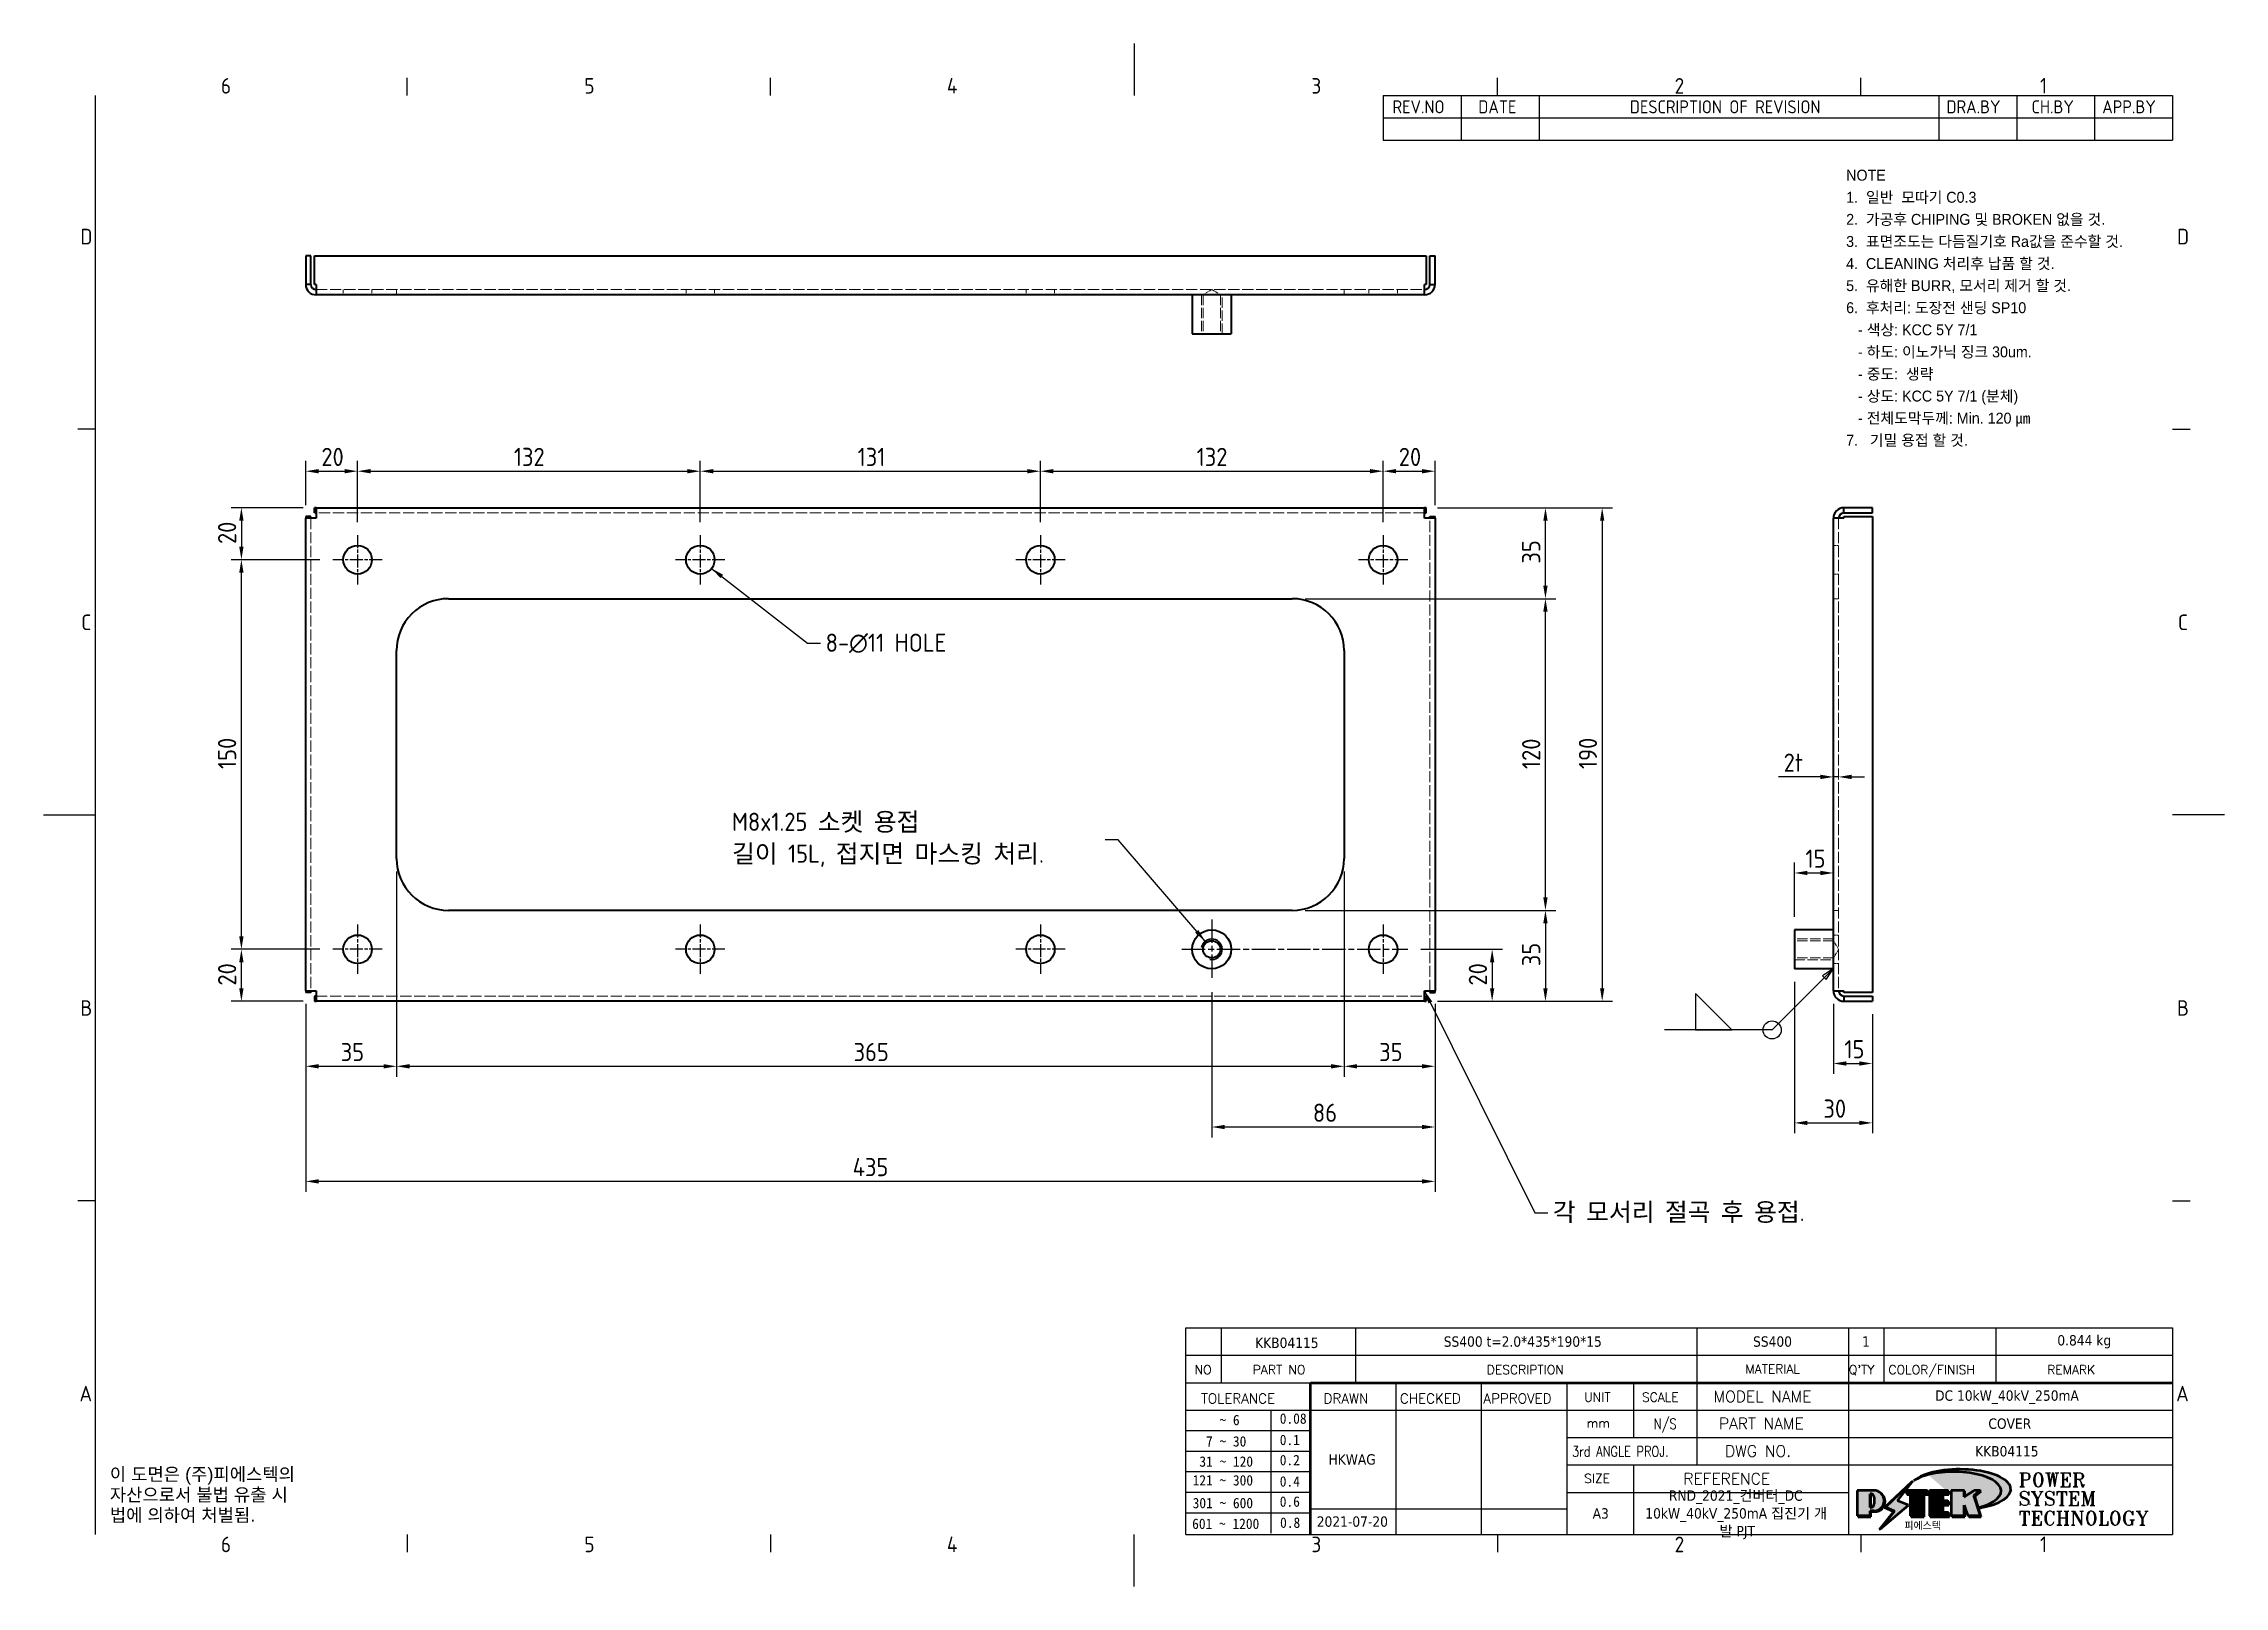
# Model space of a CAD drawing. Header units: millimetres. Extents: x 0 to 840, y 0 to 594.
import ezdxf
from ezdxf.enums import TextEntityAlignment as Align

# ---------------------------------------------------------------- set-up
doc = ezdxf.new("R2010")
doc.units = ezdxf.units.MM
doc.header["$LTSCALE"] = 2
doc.linetypes.add('CHAIN', pattern=[0.35429999999999995, 0.2362, -0.0295, 0.0591, -0.0295])
doc.linetypes.add('DASHED', pattern=[0.2067, 0.1654, -0.0413])
doc.layers.get('0').update_dxf_attribs({"color": 3, "lineweight": 25})
for name, color, linetype, lineweight in [('가려진 것(ISO)', 2, 'DASHED', 18), ('가시적인 것(ISO)', 3, 'Continuous', 40), ('가시적인 좁은 것(ISO)', 3, 'Continuous', 35), ('경계(ISO)', 7, 'Continuous', 25), ('기호(ISO)', 5, 'Continuous', 25), ('제목(ISO)', 5, 'Continuous', 50), ('중심 표식(ISO)', 1, 'Continuous', 25), ('중심선(ISO)', 1, 'Continuous', 25), ('치수(ISO)', 2, 'Continuous', 25), ('해치(ISO)', 7, 'Continuous', 18)]:
    doc.layers.add(name, color=color, linetype=linetype, lineweight=lineweight)
doc.styles.add('HAN_291', font='')
doc.styles.add('HAN_370', font='', dxfattribs={"width": 2})
doc.styles.add('ISO Proportional', font='arial.ttf')
doc.styles.add('ISO ProportionalPSTEK', font='isocp.shx')
doc.styles.add('RC_284', font='ROMANC.shx')
doc.styles.add('RC_287', font='ROMANC.shx')
doc.styles.add('RC_292', font='ROMANC.shx')
doc.styles.add('ROMANT_294', font='romant.shx')
doc.styles.add('문자 텍스트_PSTEK_POSCO', font='isocp.shx')
doc.styles.add('치수 텍스트_PSTEK_POSCO', font='isocp.shx')
doc.styles.add('텍스트 스타일198', font='tahoma.ttf')
doc.styles.add('텍스트 스타일333', font='ROMANC.shx', dxfattribs={"width": 0.800000011920929})
doc.styles.get('HAN_291').set_extended_font_data('GulimChe')
doc.styles.get('HAN_370').set_extended_font_data('GulimChe')
doc.dimstyles.new('치수_PSTEK_POSCO', dxfattribs={"dimscale": 2, "dimtxt": 3.5, "dimasz": 2.5, "dimexe": 2, "dimexo": 2.5, "dimgap": 1, "dimtad": 1, "dimrnd": 1e-08, "dimdsep": 46, "dimtxsty": '치수 텍스트_PSTEK_POSCO', "dimcen": 0.09, "dimdle": 10, "dimclrd": 7, "dimclre": 7, "dimclrt": 2, "dimadec": 1, "dimazin": 2, "dimtfac": 1, "dimtmove": 0, "dimatfit": 3, "dimfxl": 0, "dimtolj": 1, "dimlwd": -1, "dimlwe": -1, "dimarcsym": 0})
doc.dimstyles.new('치수_PSTEK_POSCO$7', dxfattribs={"dimscale": 2, "dimtxt": 3.5, "dimasz": 2.5, "dimexe": 2, "dimexo": 2.5, "dimgap": 1, "dimtad": 1, "dimrnd": 1e-08, "dimdsep": 46, "dimtxsty": '치수 텍스트_PSTEK_POSCO', "dimcen": 0.09, "dimdle": 10, "dimclrd": 7, "dimclre": 7, "dimclrt": 2, "dimadec": 1, "dimazin": 2, "dimtfac": 1, "dimtmove": 0, "dimatfit": 3, "dimfxl": 0, "dimtolj": 1, "dimlwd": -1, "dimlwe": -1, "dimarcsym": 0})

msp = doc.modelspace()

# ---------------------------------------------------------------- texts
at = {"layer": '기호(ISO)', "color": 2, "attachment_point": 4}
for s, insert, char_height, width, line_spacing_factor, style in [('{8-\\fAIGDT|b0|i0;\\H7.0000;n\\fisocp|b0|i0;\\H7.0000;11 HOLE}', (301.2288135742129, 363.0971476832109), 6.99999988079071, 53.50305128097531, 0.612500011920929, '치수 텍스트_PSTEK_POSCO'), ('{M8x1.25 소켓 용접 \\P길이 15L, 접지면 마스킹 처리.}', (265.1600130401906, 287.442611040475), 6.99999988079071, 141.7286379814148, 1.050000071525574, '치수 텍스트_PSTEK_POSCO'), ('{\\fArial|b0|i0;\\H5.0000;이 도면은 (주)피에스텍의\\P자산으로서 불법 유출 시 \\P법에 의하여 처벌됨.}', (25.51015550592614, 35.02927640960483), 5, 78.61220749086536, 0.9442214965820312, '문자 텍스트_PSTEK_POSCO')]:
    msp.add_mtext(s, dxfattribs=dict(at, insert=insert, char_height=char_height, width=width, line_spacing_factor=line_spacing_factor, style=style))
at = {"layer": '기호(ISO)', "color": 2, "insert": (581.3432910073323, 143.7617524886948), "char_height": 6.99999988079071, "width": 112.0166873931885, "attachment_point": 4, "style": '치수 텍스트_PSTEK_POSCO'}
msp.add_mtext('{\\fISOCP|b0|i0;\\H7.0000;각 모서리 절곡 후 용접.}', dxfattribs=at)

# ---------------------------------------------------------------- blocks, each defined once
blk = doc.blocks.new('경계 Default Border')
at = {"layer": '경계(ISO)'}
for p, q in [((70, 287.0000076293945), (70, 290.4000091552734)), ((140, 287.0000076293945), (140, 290.4000091552734)), ((280, 287.0000076293945), (280, 290.4000091552734)), ((350, 287.0000076293945), (350, 290.4000091552734)), ((10, 222.7499961853027), (6.599999666213989, 222.7499961853027)), ((410, 222.7499961853027), (413.4000015258789, 222.7499961853027)), ((10, 74.25000190734863), (6.599999666213989, 74.25000190734863)), ((410, 74.25000190734863), (413.4000015258789, 74.25000190734863)), ((70, 10), (70, 6.599999666213989)), ((140, 10), (140, 6.599999666213989)), ((280, 10), (280, 6.599999666213989)), ((350, 10), (350, 6.599999666213989))]:
    blk.add_line(p, q, dxfattribs=at)
at = {"layer": '경계(ISO)', "flags": 128}
for points in [[(210, 297.0000076293945), (210, 287.0000076293945)], [(10, 10), (10, 287.0000076293945)], [(0, 148.5000038146973), (10, 148.5000038146973)], [(420, 148.5000038146973), (410, 148.5000038146973)], [(210, 0), (210, 10)]]:
    blk.add_lwpolyline(points, dxfattribs=at)
at = {"layer": '경계(ISO)', "color": 2, "char_height": 3.00000011920929, "attachment_point": 7, "style": '문자 텍스트_PSTEK_POSCO'}
for s, insert in [('6', (34.14453946055966, 287.3713945155963)), ('5', (104.1445394605597, 287.3713945155963)), ('4', (173.9734701308116, 287.4)), ('3', (244.1685395229535, 287.3713945155963)), ('2', (314.127739416884, 287.3713945155963)), ('1', (384.4860661041481, 287.4)), ('D', (7.078270083685684, 258.3463944559917)), ('D', (410.878270202895, 258.3463944559917)), ('C', (7.244539400955009, 184.0963944559917)), ('C', (411.0445395201643, 184.0963944559917)), ('B', (7.078270083685684, 109.8463944559917)), ('B', (410.878270202895, 109.8463944559917)), ('A', (6.914400698149937, 35.61784856929444)), ('A', (410.7144008173592, 35.61784856929444)), ('6', (34.14453946055966, 6.57139439638704)), ('5', (104.1445394605597, 6.57139439638704)), ('4', (173.9734701308116, 6.59999988079071)), ('3', (244.1685395229535, 6.57139439638704)), ('2', (314.127739416884, 6.57139439638704)), ('1', (384.4860661041481, 6.59999988079071))]:
    blk.add_mtext(s, dxfattribs=dict(at, insert=insert))
blk = doc.blocks.new('제목 블록 PSTEK')
for color, points in [(252, [(317.2195697678507, 17.0593801673321), (322.0326348870767, 21.62682475217465), (322.2781991042243, 21.94392121864296), (317.0471853425802, 16.97985676345368), (318.7512090904202, 16.1899260703855), (316.0018030350395, 12.71868385740789), (316.3356552234328, 13.00206718743325), (318.9235935156908, 16.2694494742633)]), (5, [(321.6183518841322, 17.4193704504104), (319.5281351041078, 18.24969419629727), (322.4505835294948, 22.02344462252142), (317.2195697678507, 17.0593801673321), (318.9235935156908, 16.2694494742633), (316.1741874603099, 12.79820726128571)]), (1, [(324.4839107253602, 19.60711530335299), (325.2419748254881, 19.60711530335299), (325.2419748254881, 20.25857663940324), (321.2266040451076, 20.25857663940324), (321.2266040451076, 19.60711530335299), (321.9846681452406, 19.60711530335299), (321.9846681452406, 15.3430047401139), (324.4839107253602, 15.3430047401139)]), (252, [(321.9846681452406, 19.60711530335299), (321.4042753185749, 19.60711530335299), (321.4042753185749, 19.45905590879572), (321.9846681452406, 19.45905590879572)]), (252, [(324.6615819988275, 19.45905590879572), (325.4196460989604, 19.45905590879572), (325.4196460989604, 20.11051724484596), (325.2419748254881, 20.11051724484596), (325.2419748254881, 19.60711530335299), (324.4839107253602, 19.60711530335299), (324.4839107253602, 15.3430047401139), (322.1623394187076, 15.3430047401139), (322.1623394187076, 15.19494534555726), (324.6615819988275, 15.19494534555726)]), (1, [(329.2277337269622, 20.25857663940324), (325.65654113025, 20.25857663940324), (325.65654113025, 15.3430047401139), (329.3580259941756, 15.3430047401139), (329.3580259941756, 15.9944660761648), (328.1137701654877, 15.9944660761648), (328.1137701654877, 17.56360607323003), (329.2277337269622, 17.56360607323003), (329.2277337269622, 18.25543873810179), (328.1137701654877, 18.25543873810179), (328.1137701654877, 19.60711530335299), (329.2277337269622, 19.60711530335299)]), (252, [(328.2914414389548, 19.45905590879572), (329.4054050004294, 19.45905590879572), (329.4054050004294, 20.11051724484596), (329.2277337269622, 20.11051724484596), (329.2277337269622, 19.60711530335299), (328.1137701654877, 19.60711530335299), (328.1137701654877, 18.25543873810179), (328.2914414389548, 18.25543873810179)]), (252, [(328.2914414389548, 17.41554667867274), (329.4054050004294, 17.41554667867274), (329.4054050004294, 18.10737934354514), (329.2277337269622, 18.10737934354514), (329.2277337269622, 17.56360607323003), (328.1137701654877, 17.56360607323003), (328.1137701654877, 15.9944660761648), (328.2914414389548, 15.9944660761648)]), (1, [(332.3312149849806, 20.25857663940324), (329.8592894925411, 20.25857663940324), (329.8592894925411, 15.3430047401139), (332.3312149849806, 15.3430047401139), (332.3312149849806, 17.4318630164523), (333.0701931098801, 15.3430047401139), (335.4855464857051, 15.3430047401139), (334.2514536401189, 19.30614745124769), (335.4379594596742, 20.25857663940324), (334.3071782107978, 20.25857663940324), (332.3312149849806, 18.99741471888304)]), (252, [(332.5088862584528, 16.92964231796647), (332.3312149849806, 17.43186301645164), (332.3312149849806, 15.3430047401139), (330.0369607660135, 15.3430047401139), (330.0369607660135, 15.19494534555726), (332.5088862584528, 15.19494534555726)]), (252, [(332.5088862584528, 20.1105172448466), (332.3312149849806, 20.1105172448466), (332.3312149849806, 18.99741471888368), (332.5088862584528, 19.11081371413894)]), (252, [(335.6156307331414, 20.11051724484596), (335.2535118015555, 20.11051724484596), (334.2514536401189, 19.30614745124769), (335.4855464857051, 15.3430047401139), (333.1954852176545, 15.3430047401139), (333.2478643833523, 15.19494534555726), (335.6632177591723, 15.19494534555726), (334.4291249135862, 19.15808805669106)]), (252, [(329.5356972676428, 15.8464066816075), (329.3580259941756, 15.8464066816075), (329.3580259941756, 15.3430047401139), (325.8342124037171, 15.3430047401139), (325.8342124037171, 15.19494534555726), (329.5356972676428, 15.19494534555726)])]:
    blk.add_hatch(color=color).paths.add_polyline_path(points)
h = blk.add_hatch(color=1)
edge = h.paths.add_edge_path(flags=0)
edge.add_line((314.2242174273352, 19.60711530335299), (314.2242174273352, 17.00126995915134))
edge.add_line((314.2242174273352, 17.00126995915134), (314.3485873187598, 17.00126995915134))
edge.add_arc((314.3485873187598, 17.6527312952023), 0.6514613360509371, 270, 360)
edge.add_line((315.0000486548106, 17.6527312952023), (315.0000486548106, 18.95565396730211))
edge.add_arc((314.3485873187598, 18.95565396730212), 0.6514613360508712, 0, 90)
edge.add_line((314.3485873187598, 19.60711530335299), (314.2242174273352, 19.60711530335299))
edge = h.paths.add_edge_path()
edge.add_arc((314.9847713324306, 18.28938669179658), 1.969189947606664, 269.9999999999959, 450)
edge.add_line((314.9847713324306, 20.25857663940318), (311.7664314776902, 20.25857663940324))
edge.add_line((311.7664314776902, 20.25857663940324), (311.7664314776902, 15.3430047401139))
edge.add_line((311.7664314776902, 15.3430047401139), (314.2242174273352, 15.3430047401139))
edge.add_line((314.2242174273352, 15.3430047401139), (314.2242174273352, 16.32019674418991))
edge.add_line((314.2242174273352, 16.32019674418991), (314.9847713324307, 16.32019674418991))
h = blk.add_hatch(color=252)
edge = h.paths.add_edge_path()
edge.add_arc((314.9847713324309, 18.28938669179657), 1.969189947606666, 270, 406.8278729790604)
edge.add_arc((315.1624426058984, 18.1413272972396), 1.969189947606962, -90, 53.560984836317004, ccw=False)
edge.add_line((315.1624426058984, 16.17213734963263), (314.4018887008024, 16.17213734963263))
edge.add_line((314.4018887008024, 16.17213734963263), (314.4018887008024, 15.19494534555726))
edge.add_line((314.4018887008024, 15.19494534555726), (311.9441027511573, 15.19494534555726))
edge.add_line((311.9441027511573, 15.19494534555726), (311.9441027511573, 15.3430047401139))
edge.add_line((311.9441027511573, 15.3430047401139), (314.2242174273352, 15.3430047401139))
edge.add_line((314.2242174273352, 15.3430047401139), (314.2242174273352, 16.32019674418991))
edge.add_line((314.2242174273352, 16.32019674418991), (314.9847713324309, 16.32019674418991))
h = blk.add_hatch(color=252)
edge = h.paths.add_edge_path()
edge.add_line((314.4018887008024, 19.45905590879572), (314.5262585922315, 19.45905590879572))
edge.add_arc((314.5262585922314, 18.80759457274939), 0.6514613360463194, 60.4189348879147, 90.00000000000318, ccw=False)
edge.add_arc((314.3485873187602, 18.95565396730057), 0.6514613360524251, 39.96992292766206, 90.00000000009999)
edge.add_line((314.3485873187591, 19.60711530335307), (314.2242174273352, 19.60711530335298))
edge.add_line((314.2242174273352, 19.60711530335299), (314.2242174273352, 17.00126995915134))
edge.add_line((314.2242174273352, 17.00126995915134), (314.3485873187591, 17.00126995915134))
edge.add_arc((314.3485873187568, 17.652731295233), 0.6514613360816299, 270.0000000002, 274.6930825552478)
edge.add_line((314.4018887008024, 17.0034541317032), (314.4018887008024, 19.45905590879572))
at = {"layer": '해치(ISO)'}
h = blk.add_hatch(color=140, dxfattribs=at)
edge = h.paths.add_edge_path()
edge.add_ellipse((330.3660919371412, 20.15576403068321), major_axis=(9.100907360794343, 0), ratio=0.4069904968023172, start_angle=301.3098473703837, end_angle=507.7436900681698)
edge.add_ellipse((331.5340919371412, 20.4634168429492), major_axis=(-9.82350664112931, 0), ratio=0.3942600559756514, start_angle=111.51207141178469, end_angle=334.47025347086895, ccw=False)
edge.add_line((335.1363447531188, 16.8601935978785), (335.0955236905705, 16.99119398620872))
at = {"color": 180}
for p, q in [((182.475792979055, 11.79100474011392), (182.4757929790549, 51.56524660363496)), ((182.4757929790549, 51.56524660363496), (372.4757929537551, 51.56524660363496)), ((189.2651435055721, 51.56524660363496), (189.2651435055722, 41.00524660363494)), ((215.2152739891528, 41.00524660363494), (215.2152739891528, 51.56524660363496)), ((280.8758854511282, 51.56524660363496), (280.8758854511282, 41.00524660363494)), ((310.0881549537552, 51.56524660363496), (310.0881549537553, 41.00524660363494)), ((316.9044520275131, 51.56524660363496), (316.9044520275127, 41.00524660363494)), ((338.4566026226726, 51.56524660363496), (338.4566026226727, 41.00524660363494)), ((372.4757929537551, 51.56524660363496), (372.4757929537551, 11.79100474011389)), ((182.475792979055, 46.2852466036349), (372.4757929537551, 46.28524660363492)), ((182.475792979055, 41.00524660363493), (206.451475290024, 41.00524660363493)), ((222.9401812389276, 11.79100474011392), (222.9401812389276, 41.00524660363494)), ((239.4288871878316, 11.79100474011392), (239.4288871878316, 41.00524660363494)), ((255.9175931367356, 11.79100474011392), (255.9175931367356, 41.00524660363494)), ((268.6918866058747, 41.00524660363494), (268.6918866058747, 30.44524660363498)), ((280.8758854511282, 41.00524660363494), (280.8758854511282, 25.16524660363502)), ((310.088154953755, 41.00524660363494), (310.088154953755, 11.79100474011392)), ((182.475792979055, 35.72524660363497), (206.451475290024, 35.72524660363497)), ((198.8621818849491, 12.02524660363491), (198.8621818849491, 35.72524660363497)), ((206.451475290024, 35.72524660363497), (372.4757929537551, 35.72524660363497)), ((182.475792979055, 31.77524660363492), (206.451475290024, 31.77524660363492)), ((255.917593136736, 30.44524660363498), (372.4757929537552, 30.44524660363501)), ((182.475792979055, 27.82524660363487), (206.451475290024, 27.82524660363487)), ((182.475792979055, 23.87524660363505), (206.451475290024, 23.87524660363505)), ((255.9175931367359, 25.16524660363502), (372.4757929537552, 25.165246603635)), ((268.6918866058744, 25.16524660363502), (268.6918866058744, 11.79100474011392)), ((182.475792979055, 19.92524660363478), (206.451475290024, 19.92524660363478)), ((255.9175931367359, 19.88524660363481), (310.0881549537553, 19.88524660363481)), ((182.475792979055, 15.97524660363496), (206.451475290024, 15.97524660363496)), ((206.451475290024, 16.74100474011396), (255.9175931367359, 16.74100474011396)), ((182.475792979055, 11.79100474011392), (372.4757929537551, 11.79100474011389))]:
    blk.add_line(p, q, dxfattribs=at)
at = {"color": 7, "lineweight": 50}
for p, q in [((206.4514752900237, 11.79100474011392), (206.4514752900237, 41.00524660363494)), ((206.451475290024, 41.00524660363494), (372.4757929537551, 41.00524660363496))]:
    blk.add_line(p, q, dxfattribs=at)
at = {"color": 7}
for p, q in [((322.2781991042243, 21.94392121864296), (317.0471853425802, 16.97985676345368)), ((322.4505835294948, 22.02344462252142), (317.2195697678507, 17.0593801673321)), ((317.2195697678507, 17.0593801673321), (322.0326348870767, 21.62682475217465)), ((319.5281351041078, 18.24969419629727), (322.4505835294948, 22.02344462252142)), ((322.0326348870767, 21.62682475217465), (322.2781991042243, 21.94392121864296)), ((311.7664314776902, 20.25900474011391), (311.7664314776902, 15.34300474011391)), ((314.9847713324309, 20.25857663940324), (311.7664314776902, 20.25857663940324)), ((314.9847713324309, 20.25857663940324), (311.7664314776902, 20.25857663940324)), ((311.7664314776902, 20.25857663940324), (311.7664314776902, 15.3430047401139)), ((314.2242174273352, 17.00126995915134), (314.2242174273352, 19.60711530335299)), ((314.2242174273352, 19.60711530335299), (314.3485873187591, 19.60711530335299)), ((314.3485873187591, 19.60711530335299), (314.2242174273352, 19.60711530335299)), ((314.2242174273352, 19.60711530335299), (314.2242174273352, 17.00126995915134)), ((314.2242174273352, 17.00126995915134), (314.2242174273352, 19.60711530335299)), ((314.2242174273352, 19.60711530335299), (314.3485873187591, 19.60711530335299)), ((314.3485873187591, 17.00126995915134), (314.2242174273352, 17.00126995915134)), ((314.2242174273352, 17.00126995915134), (314.3485873187591, 17.00126995915134)), ((314.3485873187591, 17.00126995915134), (314.2242174273352, 17.00126995915134)), ((314.4018887008024, 19.45905590879572), (314.5262585922314, 19.45905590879572)), ((314.4018887008024, 17.0034541317032), (314.4018887008024, 19.45905590879572)), ((315.0000486548106, 18.95565396730275), (315.0000486548106, 17.65273129520161)), ((315.0000486548106, 18.95565396730275), (315.0000486548106, 17.65273129520161)), ((316.1741874603099, 12.79820726128571), (321.6183518841322, 17.4193704504104)), ((317.0471853425802, 16.97985676345368), (318.7512090904202, 16.1899260703855)), ((318.9235935156908, 16.2694494742633), (317.2195697678507, 17.0593801673321)), ((317.2195697678507, 17.0593801673321), (318.9235935156908, 16.2694494742633)), ((321.6183518841322, 17.4193704504104), (319.5281351041078, 18.24969419629727)), ((325.2419748254881, 20.25857663940324), (321.2266040451076, 20.25857663940324)), ((321.2266040451076, 20.25857663940324), (321.2266040451076, 19.60711530335299)), ((325.2419748254881, 20.25857663940324), (321.2266040451076, 20.25857663940324)), ((321.2266040451076, 20.25857663940324), (321.2266040451076, 19.60711530335299)), ((321.2266040451076, 19.60711530335299), (321.9846681452406, 19.60711530335299)), ((321.2266040451076, 19.60711530335299), (321.9846681452406, 19.60711530335299)), ((321.4042753185749, 19.60711530335299), (321.4042753185749, 19.45905590879572)), ((321.9846681452406, 19.60711530335299), (321.4042753185749, 19.60711530335299)), ((321.4042753185749, 19.45905590879572), (321.9846681452406, 19.45905590879572)), ((321.9846681452406, 19.60711530335299), (321.9846681452406, 15.3430047401139)), ((321.9846681452406, 19.45905590879572), (321.9846681452406, 19.60711530335299)), ((321.9846681452406, 19.60711530335299), (321.9846681452406, 15.3430047401139)), ((324.4839107253602, 19.60711530335299), (325.2419748254881, 19.60711530335299)), ((324.4839107253602, 15.3430047401139), (324.4839107253602, 19.60711530335299)), ((325.2419748254881, 19.60711530335299), (324.4839107253602, 19.60711530335299)), ((324.4839107253602, 19.60711530335299), (324.4839107253602, 15.3430047401139)), ((324.4839107253602, 19.60711530335299), (325.2419748254881, 19.60711530335299)), ((324.4839107253602, 15.3430047401139), (324.4839107253602, 19.60711530335299)), ((324.6615819988275, 19.45905590879572), (325.4196460989604, 19.45905590879572)), ((324.6615819988275, 15.19494534555726), (324.6615819988275, 19.45905590879572)), ((325.2419748254881, 19.60711530335299), (325.2419748254881, 20.25857663940324)), ((325.2419748254881, 19.60711530335299), (325.2419748254881, 20.25857663940324)), ((325.4196460989604, 20.11051724484596), (325.2419748254881, 20.11051724484596)), ((325.2419748254881, 20.11051724484596), (325.2419748254881, 19.60711530335299)), ((325.4196460989604, 19.45905590879572), (325.4196460989604, 20.11051724484596)), ((329.2277337269622, 20.25857663940324), (325.65654113025, 20.25857663940324)), ((325.65654113025, 20.25857663940324), (325.65654113025, 15.3430047401139)), ((325.65654113025, 20.25857663940324), (325.65654113025, 15.3430047401139)), ((329.2277337269622, 20.25857663940324), (325.65654113025, 20.25857663940324)), ((328.1137701654877, 18.25543873810179), (328.1137701654877, 19.60711530335299)), ((328.1137701654877, 19.60711530335299), (329.2277337269622, 19.60711530335299)), ((329.2277337269622, 19.60711530335299), (328.1137701654877, 19.60711530335299)), ((328.1137701654877, 19.60711530335299), (328.1137701654877, 18.25543873810179)), ((328.1137701654877, 18.25543873810179), (328.1137701654877, 19.60711530335299)), ((328.1137701654877, 19.60711530335299), (329.2277337269622, 19.60711530335299)), ((329.2277337269622, 18.25543873810179), (328.1137701654877, 18.25543873810179)), ((328.1137701654877, 18.25543873810179), (328.2914414389548, 18.25543873810179)), ((329.2277337269622, 18.25543873810179), (328.1137701654877, 18.25543873810179)), ((328.1137701654877, 17.56360607323003), (329.2277337269622, 17.56360607323003)), ((328.1137701654877, 15.9944660761648), (328.1137701654877, 17.56360607323003)), ((329.2277337269622, 17.56360607323003), (328.1137701654877, 17.56360607323003)), ((328.1137701654877, 17.56360607323003), (328.1137701654877, 15.9944660761648)), ((328.1137701654877, 17.56360607323003), (329.2277337269622, 17.56360607323003)), ((328.1137701654877, 15.9944660761648), (328.1137701654877, 17.56360607323003)), ((328.2914414389548, 18.25543873810179), (328.2914414389548, 19.45905590879572)), ((328.2914414389548, 19.45905590879572), (329.4054050004294, 19.45905590879572)), ((328.2914414389548, 15.9944660761648), (328.2914414389548, 17.41554667867274)), ((328.2914414389548, 17.41554667867274), (329.4054050004294, 17.41554667867274)), ((329.2277337269622, 19.60711530335299), (329.2277337269622, 20.25857663940324)), ((329.2277337269622, 19.60711530335299), (329.2277337269622, 20.25857663940324)), ((329.4054050004294, 20.11051724484596), (329.2277337269622, 20.11051724484596)), ((329.2277337269622, 20.11051724484596), (329.2277337269622, 19.60711530335299)), ((329.2277337269622, 17.56360607323003), (329.2277337269622, 18.25543873810179)), ((329.2277337269622, 17.56360607323003), (329.2277337269622, 18.25543873810179)), ((329.4054050004294, 18.10737934354514), (329.2277337269622, 18.10737934354514)), ((329.2277337269622, 18.10737934354514), (329.2277337269622, 17.56360607323003)), ((329.4054050004294, 19.45905590879572), (329.4054050004294, 20.11051724484596)), ((329.4054050004294, 17.41554667867274), (329.4054050004294, 18.10737934354514)), ((332.3312149849806, 20.25857663940324), (329.8592894925411, 20.25857663940324)), ((329.8592894925411, 20.25857663940324), (329.8592894925411, 15.3430047401139)), ((329.8592894925411, 20.25857663940324), (329.8592894925411, 15.3430047401139)), ((332.3312149849806, 20.25857663940324), (329.8592894925411, 20.25857663940324)), ((334.3071782107978, 20.25857663940324), (332.3312149849806, 18.99741471888304)), ((332.3312149849806, 18.99741471888304), (332.3312149849806, 20.25857663940324)), ((334.3071782107978, 20.25857663940324), (332.3312149849806, 18.99741471888304)), ((332.3312149849806, 18.99741471888304), (332.3312149849806, 20.25857663940324)), ((332.5088862584528, 20.1105172448466), (332.3312149849806, 20.1105172448466)), ((332.3312149849806, 20.1105172448466), (332.3312149849806, 18.99741471888368)), ((332.3312149849806, 18.99741471888368), (332.5088862584528, 19.11081371413894)), ((332.3312149849806, 17.4318630164523), (333.0701931098801, 15.3430047401139)), ((332.3312149849806, 15.3430047401139), (332.3312149849806, 17.4318630164523)), ((332.5088862584528, 16.92964231796647), (332.3312149849806, 17.43186301645164)), ((332.3312149849806, 17.43186301645164), (332.3312149849806, 15.3430047401139)), ((332.3312149849806, 17.4318630164523), (333.0701931098801, 15.3430047401139)), ((332.3312149849806, 15.3430047401139), (332.3312149849806, 17.4318630164523)), ((332.5088862584528, 19.11081371413894), (332.5088862584528, 20.1105172448466)), ((332.5088862584528, 15.19494534555726), (332.5088862584528, 16.92964231796647)), ((334.2514536401189, 19.30614745124769), (335.4379594596742, 20.25857663940324)), ((334.2514536401189, 19.30614745124769), (335.4379594596742, 20.25857663940324)), ((335.2535118015555, 20.11051724484596), (334.2514536401189, 19.30614745124769)), ((335.4855464857051, 15.3430047401139), (334.2514536401189, 19.30614745124769)), ((334.2514536401189, 19.30614745124769), (335.4855464857051, 15.3430047401139)), ((335.4855464857051, 15.3430047401139), (334.2514536401189, 19.30614745124769)), ((335.4379594596742, 20.25857663940324), (334.3071782107978, 20.25857663940324)), ((335.4379594596742, 20.25857663940324), (334.3071782107978, 20.25857663940324)), ((334.4291249135862, 19.15808805669104), (335.6156307331414, 20.11051724484596)), ((335.6632177591723, 15.19494534555726), (334.4291249135862, 19.15808805669104)), ((335.6156307331414, 20.11051724484596), (335.2535118015555, 20.11051724484596)), ((345.0447381189468, 17.50375595811051), (344.9867755289346, 17.689895936919)), ((311.7664314776902, 15.3430047401139), (314.2242174273352, 15.3430047401139)), ((311.7664314776902, 15.3430047401139), (314.2242174273352, 15.3430047401139)), ((314.2242174273352, 15.3430047401139), (311.9441027511573, 15.3430047401139)), ((311.9441027511573, 15.3430047401139), (311.9441027511573, 15.19494534555726)), ((311.9441027511573, 15.19494534555726), (314.4018887008024, 15.19494534555726)), ((314.2242174273352, 16.32019674418991), (314.9847713324309, 16.32019674418991)), ((314.2242174273352, 15.3430047401139), (314.2242174273352, 16.32019674418991)), ((314.9847713324309, 16.32019674418991), (314.2242174273352, 16.32019674418991)), ((314.2242174273352, 16.32019674418991), (314.2242174273352, 15.3430047401139)), ((314.2242174273352, 16.32019674418991), (314.9847713324309, 16.32019674418991)), ((314.2242174273352, 15.3430047401139), (314.2242174273352, 16.32019674418991)), ((314.4018887008024, 16.17213734963263), (315.162442605898, 16.17213734963263)), ((314.4018887008024, 15.19494534555726), (314.4018887008024, 16.17213734963263)), ((318.7512090904202, 16.1899260703855), (316.0018030350395, 12.71868385740789)), ((316.0018030350395, 12.71868385740789), (316.3356552234328, 13.00206718743325)), ((318.9235935156908, 16.2694494742633), (316.1741874603099, 12.79820726128571)), ((316.3356552234328, 13.00206718743325), (318.9235935156908, 16.2694494742633)), ((321.9846681452406, 15.3430047401139), (324.4839107253602, 15.3430047401139)), ((321.9846681452406, 15.3430047401139), (324.4839107253602, 15.3430047401139)), ((324.4839107253602, 15.3430047401139), (322.1623394187076, 15.3430047401139)), ((322.1623394187076, 15.3430047401139), (322.1623394187076, 15.19494534555726)), ((322.1623394187076, 15.19494534555726), (324.6615819988275, 15.19494534555726)), ((325.65654113025, 15.3430047401139), (329.3580259941756, 15.3430047401139)), ((325.65654113025, 15.3430047401139), (329.3580259941756, 15.3430047401139)), ((329.3580259941756, 15.3430047401139), (325.8342124037171, 15.3430047401139)), ((325.8342124037171, 15.3430047401139), (325.8342124037171, 15.19494534555726)), ((325.8342124037171, 15.19494534555726), (329.5356972676428, 15.19494534555726)), ((329.3580259941756, 15.9944660761648), (328.1137701654877, 15.9944660761648)), ((328.1137701654877, 15.9944660761648), (328.2914414389548, 15.9944660761648)), ((329.3580259941756, 15.9944660761648), (328.1137701654877, 15.9944660761648)), ((329.3580259941756, 15.3430047401139), (329.3580259941756, 15.9944660761648)), ((329.3580259941756, 15.3430047401139), (329.3580259941756, 15.9944660761648)), ((329.5356972676428, 15.8464066816075), (329.3580259941756, 15.8464066816075)), ((329.3580259941756, 15.8464066816075), (329.3580259941756, 15.3430047401139)), ((329.5356972676428, 15.19494534555726), (329.5356972676428, 15.8464066816075)), ((329.8592894925411, 15.3430047401139), (332.3312149849806, 15.3430047401139)), ((329.8592894925411, 15.3430047401139), (332.3312149849806, 15.3430047401139)), ((332.3312149849806, 15.3430047401139), (330.0369607660135, 15.3430047401139)), ((330.0369607660135, 15.3430047401139), (330.0369607660135, 15.19494534555726)), ((330.0369607660135, 15.19494534555726), (332.5088862584528, 15.19494534555726)), ((333.0701931098801, 15.3430047401139), (335.4855464857051, 15.3430047401139)), ((333.0701931098801, 15.3430047401139), (335.4855464857051, 15.3430047401139)), ((335.4855464857051, 15.3430047401139), (333.1954852176545, 15.3430047401139)), ((333.1954852176545, 15.3430047401139), (333.2478643833523, 15.19494534555726)), ((333.2478643833523, 15.19494534555726), (335.6632177591723, 15.19494534555726))]:
    blk.add_line(p, q, dxfattribs=at)
at = {"color": 5}
for p, q in [((322.4505835294948, 22.02344462252142), (317.2195697678507, 17.0593801673321)), ((319.5281351041078, 18.24969419629727), (322.4505835294948, 22.02344462252142)), ((316.1741874603099, 12.79820726128571), (321.6183518841322, 17.4193704504104)), ((317.2195697678507, 17.0593801673321), (318.9235935156908, 16.2694494742633)), ((321.6183518841322, 17.4193704504104), (319.5281351041078, 18.24969419629727)), ((318.9235935156908, 16.2694494742633), (316.1741874603099, 12.79820726128571))]:
    blk.add_line(p, q, dxfattribs=at)
at = {"color": 1}
for p, q in [((314.9847713324309, 20.25857663940324), (311.7664314776902, 20.25857663940324)), ((311.7664314776902, 20.25857663940324), (311.7664314776902, 15.3430047401139)), ((314.2242174273352, 17.00126995915134), (314.2242174273352, 19.60711530335299)), ((314.2242174273352, 19.60711530335299), (314.3485873187591, 19.60711530335299)), ((314.3485873187591, 17.00126995915134), (314.2242174273352, 17.00126995915134)), ((315.0000486548106, 18.95565396730275), (315.0000486548106, 17.65273129520161)), ((325.2419748254881, 20.25857663940324), (321.2266040451076, 20.25857663940324)), ((321.2266040451076, 20.25857663940324), (321.2266040451076, 19.60711530335299)), ((321.2266040451076, 19.60711530335299), (321.9846681452406, 19.60711530335299)), ((321.9846681452406, 19.60711530335299), (321.9846681452406, 15.3430047401139)), ((324.4839107253602, 19.60711530335299), (325.2419748254881, 19.60711530335299)), ((324.4839107253602, 15.3430047401139), (324.4839107253602, 19.60711530335299)), ((325.2419748254881, 19.60711530335299), (325.2419748254881, 20.25857663940324)), ((329.2277337269622, 20.25857663940324), (325.65654113025, 20.25857663940324)), ((325.65654113025, 20.25857663940324), (325.65654113025, 15.3430047401139)), ((328.1137701654877, 18.25543873810179), (328.1137701654877, 19.60711530335299)), ((328.1137701654877, 19.60711530335299), (329.2277337269622, 19.60711530335299)), ((329.2277337269622, 18.25543873810179), (328.1137701654877, 18.25543873810179)), ((328.1137701654877, 17.56360607323003), (329.2277337269622, 17.56360607323003)), ((328.1137701654877, 15.9944660761648), (328.1137701654877, 17.56360607323003)), ((329.2277337269622, 19.60711530335299), (329.2277337269622, 20.25857663940324)), ((329.2277337269622, 17.56360607323003), (329.2277337269622, 18.25543873810179)), ((332.3312149849806, 20.25857663940324), (329.8592894925411, 20.25857663940324)), ((329.8592894925411, 20.25857663940324), (329.8592894925411, 15.3430047401139)), ((334.3071782107978, 20.25857663940324), (332.3312149849806, 18.99741471888304)), ((332.3312149849806, 18.99741471888304), (332.3312149849806, 20.25857663940324)), ((332.3312149849806, 17.4318630164523), (333.0701931098801, 15.3430047401139)), ((332.3312149849806, 15.3430047401139), (332.3312149849806, 17.4318630164523)), ((334.2514536401189, 19.30614745124769), (335.4379594596742, 20.25857663940324)), ((335.4855464857051, 15.3430047401139), (334.2514536401189, 19.30614745124769)), ((335.4379594596742, 20.25857663940324), (334.3071782107978, 20.25857663940324)), ((311.7664314776902, 15.3430047401139), (314.2242174273352, 15.3430047401139)), ((314.2242174273352, 16.32019674418991), (314.9847713324309, 16.32019674418991)), ((314.2242174273352, 15.3430047401139), (314.2242174273352, 16.32019674418991)), ((321.9846681452406, 15.3430047401139), (324.4839107253602, 15.3430047401139)), ((325.65654113025, 15.3430047401139), (329.3580259941756, 15.3430047401139)), ((329.3580259941756, 15.9944660761648), (328.1137701654877, 15.9944660761648)), ((329.3580259941756, 15.3430047401139), (329.3580259941756, 15.9944660761648)), ((329.8592894925411, 15.3430047401139), (332.3312149849806, 15.3430047401139)), ((333.0701931098801, 15.3430047401139), (335.4855464857051, 15.3430047401139))]:
    blk.add_line(p, q, dxfattribs=at)
at = {"color": 7}
for centre, radius, start, end in [((314.3485873187598, 18.95565396730211), 0.6514613360508712, 0, 90), ((314.3485873187602, 18.95565396730057), 0.6514613360524251, 39.96992292766117, 90), ((314.3485873187598, 18.95565396730212), 0.6514613360508712, 0, 90), ((314.3485873187597, 17.65273129520228), 0.6514613360509381, 270, 0), ((314.3485873187598, 17.6527312952023), 0.6514613360509381, 270, 0), ((314.3485873187568, 17.652731295233), 0.6514613360816299, 270, 274.6930825552478), ((314.5262585922314, 18.80759457274939), 0.6514613360463193, 60.41893488791137, 90), ((314.9847713324309, 18.28938669179658), 1.969189947606665, 270, 90), ((314.9847713324309, 18.28938669179658), 1.969189947606665, 270, 90), ((314.9847713324307, 18.2893866917965), 1.969189947606594, 270, 46.82787297909833), ((315.1624426058984, 18.1413272972396), 1.969189947606961, 270, 53.56098483636067)]:
    blk.add_arc(centre, radius, start, end, dxfattribs=at)
at = {"color": 1}
for centre, radius, start, end in [((314.3485873187598, 18.95565396730211), 0.6514613360508712, 0, 90), ((314.3485873187598, 17.6527312952023), 0.6514613360509381, 270, 0), ((314.9847713324309, 18.28938669179657), 1.969189947606665, 270, 90)]:
    blk.add_arc(centre, radius, start, end, dxfattribs=at)
at = {"layer": '제목(ISO)', "lineweight": 18}
blk.add_line((182.475792979055, 35.72500474011393), (182.475792979055, 11.79100474011392), dxfattribs=at)
at = {"layer": '제목(ISO)'}
for p, q in [((322.2781991042243, 21.94392121864296), (317.0471853425802, 16.97985676345368)), ((322.4505835294948, 22.02344462252142), (317.2195697678507, 17.0593801673321)), ((317.2195697678507, 17.0593801673321), (322.0326348870767, 21.62682475217465)), ((319.5281351041078, 18.24969419629727), (322.4505835294948, 22.02344462252142)), ((322.0326348870767, 21.62682475217465), (322.2781991042243, 21.94392121864296)), ((314.9847713324306, 20.25857663940324), (311.7664314776902, 20.25857663940324)), ((311.7664314776902, 20.25857663940324), (311.7664314776902, 15.3430047401139)), ((314.2242174273352, 17.00126995915134), (314.2242174273352, 19.60711530335299)), ((314.2242174273352, 19.60711530335299), (314.3485873187598, 19.60711530335299)), ((314.3485873187591, 19.60711530335299), (314.2242174273352, 19.60711530335299)), ((314.2242174273352, 19.60711530335299), (314.2242174273352, 17.00126995915134)), ((314.3485873187598, 17.00126995915134), (314.2242174273352, 17.00126995915134)), ((314.2242174273352, 17.00126995915134), (314.3485873187591, 17.00126995915134)), ((314.4018887008024, 19.45905590879572), (314.5262585922314, 19.45905590879572)), ((314.4018887008024, 17.0034541317032), (314.4018887008024, 19.45905590879572)), ((315.0000486548106, 18.95565396730211), (315.0000486548106, 17.6527312952023)), ((316.1741874603099, 12.79820726128571), (321.6183518841322, 17.4193704504104)), ((317.0471853425802, 16.97985676345368), (318.7512090904202, 16.1899260703855)), ((317.2195697678507, 17.0593801673321), (318.9235935156908, 16.2694494742633)), ((318.9235935156908, 16.2694494742633), (317.2195697678507, 17.0593801673321)), ((321.6183518841322, 17.4193704504104), (319.5281351041078, 18.24969419629727)), ((325.2419748254881, 20.25857663940324), (321.2266040451076, 20.25857663940324)), ((321.2266040451076, 20.25857663940324), (321.2266040451076, 19.60711530335299)), ((321.2266040451076, 19.60711530335299), (321.9846681452406, 19.60711530335299)), ((321.9846681452406, 19.60711530335299), (321.4042753185749, 19.60711530335299)), ((321.4042753185749, 19.60711530335299), (321.4042753185749, 19.45905590879572)), ((321.4042753185749, 19.45905590879572), (321.9846681452406, 19.45905590879572)), ((321.9846681452406, 19.60711530335299), (321.9846681452406, 15.3430047401139)), ((321.9846681452406, 19.45905590879572), (321.9846681452406, 19.60711530335299)), ((324.4839107253602, 19.60711530335299), (325.2419748254881, 19.60711530335299)), ((324.4839107253602, 15.3430047401139), (324.4839107253602, 19.60711530335299)), ((325.2419748254881, 19.60711530335299), (324.4839107253602, 19.60711530335299)), ((324.4839107253602, 19.60711530335299), (324.4839107253602, 15.3430047401139)), ((324.6615819988275, 19.45905590879572), (325.4196460989604, 19.45905590879572)), ((324.6615819988275, 15.19494534555726), (324.6615819988275, 19.45905590879572)), ((325.2419748254881, 19.60711530335299), (325.2419748254881, 20.25857663940324)), ((325.4196460989604, 20.11051724484596), (325.2419748254881, 20.11051724484596)), ((325.2419748254881, 20.11051724484596), (325.2419748254881, 19.60711530335299)), ((325.4196460989604, 19.45905590879572), (325.4196460989604, 20.11051724484596)), ((329.2277337269622, 20.25857663940324), (325.65654113025, 20.25857663940324)), ((325.65654113025, 20.25857663940324), (325.65654113025, 15.3430047401139)), ((328.1137701654877, 18.25543873810179), (328.1137701654877, 19.60711530335299)), ((328.1137701654877, 19.60711530335299), (329.2277337269622, 19.60711530335299)), ((329.2277337269622, 19.60711530335299), (328.1137701654877, 19.60711530335299)), ((328.1137701654877, 19.60711530335299), (328.1137701654877, 18.25543873810179)), ((329.2277337269622, 18.25543873810179), (328.1137701654877, 18.25543873810179)), ((328.1137701654877, 18.25543873810179), (328.2914414389548, 18.25543873810179)), ((328.1137701654877, 15.9944660761648), (328.1137701654877, 17.56360607323003)), ((328.1137701654877, 17.56360607323003), (329.2277337269622, 17.56360607323003)), ((329.2277337269622, 17.56360607323003), (328.1137701654877, 17.56360607323003)), ((328.1137701654877, 17.56360607323003), (328.1137701654877, 15.9944660761648)), ((328.2914414389548, 19.45905590879572), (329.4054050004294, 19.45905590879572)), ((328.2914414389548, 18.25543873810179), (328.2914414389548, 19.45905590879572)), ((328.2914414389548, 17.41554667867274), (329.4054050004294, 17.41554667867274)), ((328.2914414389548, 15.9944660761648), (328.2914414389548, 17.41554667867274)), ((329.2277337269622, 19.60711530335299), (329.2277337269622, 20.25857663940324)), ((329.4054050004294, 20.11051724484596), (329.2277337269622, 20.11051724484596)), ((329.2277337269622, 20.11051724484596), (329.2277337269622, 19.60711530335299)), ((329.2277337269622, 17.56360607323003), (329.2277337269622, 18.25543873810179)), ((329.4054050004294, 18.10737934354514), (329.2277337269622, 18.10737934354514)), ((329.2277337269622, 18.10737934354514), (329.2277337269622, 17.56360607323003)), ((329.4054050004294, 19.45905590879572), (329.4054050004294, 20.11051724484596)), ((329.4054050004294, 17.41554667867274), (329.4054050004294, 18.10737934354514)), ((332.3312149849806, 20.25857663940324), (329.8592894925411, 20.25857663940324)), ((329.8592894925411, 20.25857663940324), (329.8592894925411, 15.3430047401139)), ((334.3071782107978, 20.25857663940324), (332.3312149849806, 18.99741471888304)), ((332.3312149849806, 18.99741471888304), (332.3312149849806, 20.25857663940324)), ((332.5088862584528, 20.1105172448466), (332.3312149849806, 20.1105172448466)), ((332.3312149849806, 20.1105172448466), (332.3312149849806, 18.99741471888368)), ((332.3312149849806, 18.99741471888368), (332.5088862584528, 19.11081371413894)), ((332.3312149849806, 15.3430047401139), (332.3312149849806, 17.4318630164523)), ((332.3312149849806, 17.4318630164523), (333.0701931098801, 15.3430047401139)), ((332.5088862584528, 16.92964231796647), (332.3312149849806, 17.43186301645164)), ((332.3312149849806, 17.43186301645164), (332.3312149849806, 15.3430047401139)), ((332.5088862584528, 19.11081371413894), (332.5088862584528, 20.1105172448466)), ((332.5088862584528, 15.19494534555726), (332.5088862584528, 16.92964231796647)), ((334.2514536401189, 19.30614745124769), (335.4379594596742, 20.25857663940324)), ((335.2535118015555, 20.11051724484596), (334.2514536401189, 19.30614745124769)), ((335.4855464857051, 15.3430047401139), (334.2514536401189, 19.30614745124769)), ((334.2514536401189, 19.30614745124769), (335.4855464857051, 15.3430047401139)), ((335.4379594596742, 20.25857663940324), (334.3071782107978, 20.25857663940324)), ((334.4291249135862, 19.15808805669106), (335.6156307331414, 20.11051724484596)), ((335.6632177591723, 15.19494534555726), (334.4291249135862, 19.15808805669106)), ((335.6156307331414, 20.11051724484596), (335.2535118015555, 20.11051724484596)), ((311.7664314776902, 15.3430047401139), (314.2242174273352, 15.3430047401139)), ((314.2242174273352, 15.3430047401139), (311.9441027511573, 15.3430047401139)), ((311.9441027511573, 15.3430047401139), (311.9441027511573, 15.19494534555726)), ((311.9441027511573, 15.19494534555726), (314.4018887008024, 15.19494534555726)), ((314.2242174273352, 15.3430047401139), (314.2242174273352, 16.32019674418991)), ((314.2242174273352, 16.32019674418991), (314.9847713324307, 16.32019674418991)), ((314.9847713324309, 16.32019674418991), (314.2242174273352, 16.32019674418991)), ((314.2242174273352, 16.32019674418991), (314.2242174273352, 15.3430047401139)), ((314.4018887008024, 15.19494534555726), (314.4018887008024, 16.17213734963263)), ((314.4018887008024, 16.17213734963263), (315.1624426058984, 16.17213734963263)), ((318.7512090904202, 16.1899260703855), (316.0018030350395, 12.71868385740789)), ((316.0018030350395, 12.71868385740789), (316.3356552234328, 13.00206718743325)), ((318.9235935156908, 16.2694494742633), (316.1741874603099, 12.79820726128571)), ((316.3356552234328, 13.00206718743325), (318.9235935156908, 16.2694494742633)), ((321.9846681452406, 15.3430047401139), (324.4839107253602, 15.3430047401139)), ((324.4839107253602, 15.3430047401139), (322.1623394187076, 15.3430047401139)), ((322.1623394187076, 15.3430047401139), (322.1623394187076, 15.19494534555726)), ((322.1623394187076, 15.19494534555726), (324.6615819988275, 15.19494534555726)), ((325.65654113025, 15.3430047401139), (329.3580259941756, 15.3430047401139)), ((329.3580259941756, 15.3430047401139), (325.8342124037171, 15.3430047401139)), ((325.8342124037171, 15.3430047401139), (325.8342124037171, 15.19494534555726)), ((325.8342124037171, 15.19494534555726), (329.5356972676428, 15.19494534555726)), ((329.3580259941756, 15.9944660761648), (328.1137701654877, 15.9944660761648)), ((328.1137701654877, 15.9944660761648), (328.2914414389548, 15.9944660761648)), ((329.3580259941756, 15.3430047401139), (329.3580259941756, 15.9944660761648)), ((329.5356972676428, 15.8464066816075), (329.3580259941756, 15.8464066816075)), ((329.3580259941756, 15.8464066816075), (329.3580259941756, 15.3430047401139)), ((329.5356972676428, 15.19494534555726), (329.5356972676428, 15.8464066816075)), ((329.8592894925411, 15.3430047401139), (332.3312149849806, 15.3430047401139)), ((332.3312149849806, 15.3430047401139), (330.0369607660135, 15.3430047401139)), ((330.0369607660135, 15.3430047401139), (330.0369607660135, 15.19494534555726)), ((330.0369607660135, 15.19494534555726), (332.5088862584528, 15.19494534555726)), ((333.0701931098801, 15.3430047401139), (335.4855464857051, 15.3430047401139)), ((335.4855464857051, 15.3430047401139), (333.1954852176545, 15.3430047401139)), ((333.1954852176545, 15.3430047401139), (333.2478643833523, 15.19494534555726)), ((333.2478643833523, 15.19494534555726), (335.6632177591723, 15.19494534555726))]:
    blk.add_line(p, q, dxfattribs=at)
at = {"layer": '제목(ISO)', "color": 4}
blk.add_line((335.1363447531188, 16.8601935978785), (335.0955236905705, 16.99119398620872), dxfattribs=at)
at = {"layer": '제목(ISO)'}
for centre, radius, start, end in [((314.3485873187598, 18.95565396730212), 0.6514613360508712, 0, 90), ((314.3485873187602, 18.95565396730057), 0.6514613360524251, 39.96992292766117, 90), ((314.3485873187598, 17.6527312952023), 0.6514613360509371, 270, 0), ((314.3485873187568, 17.652731295233), 0.6514613360816299, 270, 274.6930825552478), ((314.5262585922314, 18.80759457274939), 0.6514613360463193, 60.41893488791137, 90), ((314.9847713324306, 18.28938669179658), 1.969189947606664, 46.82787297909431, 90), ((314.9847713324307, 18.2893866917965), 1.969189947606594, 270, 46.82787297909833), ((314.9847713324309, 18.28938669179657), 1.969189947606666, 270, 46.8278729790603), ((315.1624426058984, 18.1413272972396), 1.969189947606962, 270, 53.56098483631701)]:
    blk.add_arc(centre, radius, start, end, dxfattribs=at)
at = {"layer": '제목(ISO)', "color": 4}
for centre, major_axis, ratio, start_param, end_param in [((331.5340919371412, 20.4634168429492), (9.82350664112931, 0), 0.3942600559756514, 5.087845455444478, 8.97919982663645), ((330.3660919371412, 20.15576403068321), (9.100907360794343, 0), 0.4069904968023172, 5.258848905294775, 8.861799147915196)]:
    blk.add_ellipse(centre, major_axis=major_axis, ratio=ratio, start_param=start_param, end_param=end_param, dxfattribs=at)
at = {"color": 2}
for s, height, style, p in [('NO', 1.742399930953979, 'RC_284', (184.135398793432, 42.62317362549192)), ('PART NO', 1.742399930953979, 'RC_284', (195.3359407378685, 42.62317362549192)), ('DESCRIPTION', 1.742399930953979, 'RC_284', (240.4025565652523, 42.62317362549192)), ("Q'TY", 1.742399930953979, 'RC_284', (310.1440786515383, 42.62317362549192)), ('COLOR/FINISH', 1.742399930953979, 'RC_284', (317.7725341324144, 42.62317362549192)), ('REMARK', 1.742399930953979, 'RC_284', (348.346649953877, 42.62317362549192)), (' TOLERANCE', 1.899999976158142, 'RC_287', (184.0872874387979, 37.00893196870329)), ('DRAWN', 1.899999976158142, 'RC_287', (208.9766620976279, 37.00893196870329)), ('CHECKED', 1.899999976158142, 'RC_287', (223.6856844514997, 37.00893196870329)), ('APPROVED', 1.899999976158142, 'RC_287', (239.7795453577791, 37.00893196870329)), ('UNIT', 1.742399930953979, 'RC_284', (259.1652673287452, 37.34317362549218)), ('SCALE', 1.742399930953979, 'RC_284', (270.2934779252897, 37.34317362549218)), ('MODEL NAME', 2.178000062704086, 'RC_292', (284.096330289083, 37.25462520371384)), ('    ~ 6', 2.000000029802322, 'HAN_291', (183.7721304966814, 32.8176515608431)), ('0.08', 2.000000029802322, 'HAN_291', (200.5467345600617, 33.09873600004101)), ('PART NAME', 2.178000062704086, 'RC_292', (285.1416959765849, 32.03045329421792)), ('  7 ~ 30', 2.000000029802322, 'HAN_291', (183.7721304966814, 28.70538114822415)), ('0.1', 2.000000029802322, 'HAN_291', (200.5467345600617, 28.98646558742206)), ('mm', 1.742399930953979, 'RC_284', (259.6505418159997, 32.3543089683787)), (' 31 ~ 120', 2.000000029802322, 'HAN_291', (183.7721304966814, 24.82628181916237)), ('0.2', 2.000000029802322, 'HAN_291', (200.5467345600617, 25.10736625836028)), (' DWG NO.', 2.178000062704086, 'RC_292', (284.8124284083233, 26.75045329421772)), ('121 ~ 300', 2.000000029802322, 'HAN_291', (183.7721304966814, 21.21401206133254)), ('0.4', 2.000000029802322, 'HAN_291', (200.5467345600617, 20.99509650053045)), ('SIZE', 1.742399930953979, 'RC_284', (259.1652673287452, 21.69497768947366)), ('REFERENCE', 2.178000062704086, 'RC_292', (278.2741065029841, 21.43214925458022)), ('301 ~ 600', 2.000000029802322, 'HAN_291', (183.7721304966814, 16.83491273227077)), ('0.6', 2.000000029802322, 'HAN_291', (200.5467345600617, 17.11599717146868)), ('601 ~ 1200', 2.000000029802322, 'HAN_291', (183.6802025156883, 12.84759660881125)), ('0.8', 2.000000029802322, 'HAN_291', (200.6097246063884, 13.05732192299702))]:
    blk.add_text(s, height=height, dxfattribs=dict(at, style=style)).set_placement(p)
at = {"color": 2, "style": 'RC_284'}
blk.add_text('MATERIAL', height=1.742399930953979, dxfattribs=at).set_placement((295.4820202024417, 43.64524660363492), align=Align.MIDDLE_CENTER)
at = {"color": 7, "style": '텍스트 스타일333', "width": 0.7999999523162842}
blk.add_text('N/S', height=2.000000029802322, dxfattribs=at).set_placement((274.7838860285014, 33.08524660363496), align=Align.MIDDLE_CENTER)
at = {"color": 2, "style": '텍스트 스타일333', "width": 0.7999999523162842}
blk.add_text('3rd ANGLE PROJ.', height=2.000000029802322, dxfattribs=at).set_placement((256.8430306642954, 26.76148381654429))
at = {"color": 7, "style": 'ROMANT_294'}
for s, p in [('POWER', (342.82727231297, 20.97115304607566)), ('SYSTEM', (342.82727231297, 17.3284636719184)), ('TECHNOLOGY', (342.82727231297, 13.57194088644453))]:
    blk.add_text(s, height=2.700000107288361, dxfattribs=at).set_placement(p)
at = {"color": 7, "insert": (320.8519732224835, 14.21236326823155), "char_height": 1.400000005960464, "attachment_point": 1, "line_spacing_factor": 0.3319999873638153, "style": 'HAN_370'}
blk.add_mtext('\\fHY견고딕|b0|i0;\\H1.4000;피에스텍', dxfattribs=at)
at = {"layer": '제목(ISO)', "color": 7, "style": '텍스트 스타일198'}
for tag, p in [('질량\\P3;_001', (350.3046145979153, 48.1643332325385)), ('부품_번호_001', (195.8064908440141, 47.68071419841495)), ('설명_001', (232.1263173788599, 47.92245856837096)), ('재질_001', (291.700959055687, 47.92591818687281)), ("3._Q'TY_001", (312.7051684940307, 47.92188863680521)), ('1._MODEL_NAME_001', (326.7684841840689, 37.52172745615292)), ('제목_001', (337.0238793324635, 32.12134217035067)), ('설계자_001', (209.9396160013646, 25.23446884679021)), ('부품_번호_001', (334.465731097246, 26.80591818687283)), ('시트_크기_001', (260.807090429518, 14.83812566343425)), ('프로젝트_002', (270.9501059153493, 14.84611504470225)), ('프로젝트_001', (275.4908784891643, 18.26999428335376)), ('작성_날짜_001', (207.6723224966676, 13.26600473167383)), ('프로젝트_003', (285.2523677708828, 11.42223580605074))]:
    blk.add_attdef(tag, p, '', height=2.000000029802322, dxfattribs=at)
for tag, p in [('4._COLOR', (327.6805273250926, 48.92524660363493)), ('점검자', (231.1845342133799, 26.23312567187446)), ('엔지니어링_승인자', (247.673240162284, 26.23312567187446)), ('점검_날짜', (231.1845342133799, 14.26600474011394)), ('엔지니어링_승인_날짜', (247.6732401622839, 14.26600474011394))]:
    blk.add_attdef(tag, text='', height=2.000000029802322, dxfattribs=at).set_placement(p, align=Align.MIDDLE_CENTER)
blk = doc.blocks.new('리비전 내역')
at = {"layer": '기호(ISO)'}
for p, q in [((258, 287.0000076293945), (410, 287.0000076293945)), ((258, 287.0000076293945), (258, 282.7200076293945)), ((273, 287.0000076293945), (273, 282.7200076293945)), ((288, 287.0000076293945), (288, 282.7200076293945)), ((365, 287.0000076293945), (365, 282.7200076293945)), ((380, 287.0000076293945), (380, 282.7200076293945)), ((395, 287.0000076293945), (395, 282.7200076293945)), ((410, 287.0000076293945), (410, 282.7200076293945)), ((258, 282.7200076293945), (410, 282.7200076293945)), ((258, 282.7200076293945), (258, 278.4400076293945)), ((273, 282.7200076293945), (273, 278.4400076293945)), ((288, 282.7200076293945), (288, 278.4400076293945)), ((365, 282.7200076293945), (365, 278.4400076293945)), ((380, 282.7200076293945), (380, 278.4400076293945)), ((395, 282.7200076293945), (395, 278.4400076293945)), ((410, 282.7200076293945), (410, 278.4400076293945)), ((258, 278.4400076293945), (410, 278.4400076293945))]:
    blk.add_line(p, q, dxfattribs=at)
at = {"layer": '기호(ISO)', "color": 2, "char_height": 2.5, "attachment_point": 7, "style": 'ISO ProportionalPSTEK'}
for s, insert in [('REV.NO', (259.7871163682307, 283.5831900503393)), ('DATE', (276.3142317728366, 283.5831900503393)), ('DESCRIPTION OF REVISION', (305.5070204333629, 283.5831900503393)), ('DRA.BY', (366.4757339553204, 283.5831900503393)), ('CH.BY', (382.8642915086117, 283.5831900503393)), ('APP.BY', (396.4777339604404, 283.5831900503393))]:
    blk.add_mtext(s, dxfattribs=dict(at, insert=insert))
blk = doc.blocks.new('*D23')
at = {"layer": 'Defpoints', "color": 0}
for p in [(120.9410571504332, 429.3719650537531), (100.9410571504331, 411.2877597278604), (120.9410571504332, 404.7877597278604)]:
    blk.add_point(p, dxfattribs=at)
at = {"layer": '치수(ISO)', "color": 7}
for p, q in [((100.9410571504331, 416.2877597278604), (100.9410571504331, 433.3719650537531)), ((105.9410571504331, 429.3719650537531), (115.9410571504332, 429.3719650537531)), ((120.9410571504332, 409.7877597278604), (120.9410571504332, 433.3719650537531))]:
    blk.add_line(p, q, dxfattribs=at)
for points in [[(105.9410571504331, 430.2052983870864), (105.9410571504331, 428.5386317204198), (100.9410571504331, 429.3719650537531)], [(115.9410571504332, 430.2052983870864), (115.9410571504332, 428.5386317204198), (120.9410571504332, 429.3719650537531)]]:
    blk.add_solid(points, dxfattribs=at)
at = {"layer": '치수(ISO)', "color": 2, "insert": (106.9994232921654, 434.8726540301311), "char_height": 7, "attachment_point": 4, "style": '치수 텍스트_PSTEK_POSCO'}
blk.add_mtext('\\A1;20', dxfattribs=at)
blk = doc.blocks.new('*D24')
at = {"layer": 'Defpoints', "color": 0}
for p in [(252.9410571504331, 429.3719650537531), (120.9410571504332, 404.7877597278604), (252.9410571504331, 404.7877597278605)]:
    blk.add_point(p, dxfattribs=at)
at = {"layer": '치수(ISO)', "color": 7}
for p, q in [((120.9410571504332, 409.7877597278604), (120.9410571504332, 433.3719650537531)), ((125.9410571504332, 429.3719650537531), (247.9410571504331, 429.3719650537531)), ((252.9410571504331, 409.7877597278605), (252.9410571504331, 433.3719650537531))]:
    blk.add_line(p, q, dxfattribs=at)
for points in [[(125.9410571504332, 430.2052983870864), (125.9410571504332, 428.5386317204198), (120.9410571504332, 429.3719650537531)], [(247.9410571504331, 430.2052983870864), (247.9410571504331, 428.5386317204198), (252.9410571504331, 429.3719650537531)]]:
    blk.add_solid(points, dxfattribs=at)
at = {"layer": '치수(ISO)', "color": 2, "insert": (181.1308504575198, 434.8726540301311), "char_height": 7, "attachment_point": 4, "style": '치수 텍스트_PSTEK_POSCO'}
blk.add_mtext('\\A1;132', dxfattribs=at)
blk = doc.blocks.new('*D25')
at = {"layer": 'Defpoints', "color": 0}
for p in [(383.9410571504331, 429.3719650537531), (252.9410571504331, 404.7877597278605), (383.9410571504331, 404.7877597278605)]:
    blk.add_point(p, dxfattribs=at)
at = {"layer": '치수(ISO)', "color": 7}
for p, q in [((252.9410571504331, 409.7877597278605), (252.9410571504331, 433.3719650537531)), ((257.9410571504331, 429.3719650537531), (378.9410571504331, 429.3719650537531)), ((383.9410571504331, 409.7877597278605), (383.9410571504331, 433.3719650537531))]:
    blk.add_line(p, q, dxfattribs=at)
for points in [[(257.9410571504331, 430.2052983870864), (257.9410571504331, 428.5386317204198), (252.9410571504331, 429.3719650537531)], [(378.9410571504331, 430.2052983870864), (378.9410571504331, 428.5386317204198), (383.9410571504331, 429.3719650537531)]]:
    blk.add_solid(points, dxfattribs=at)
at = {"layer": '치수(ISO)', "color": 2, "insert": (313.5410571504331, 434.8719650537531), "char_height": 7, "attachment_point": 4, "style": '치수 텍스트_PSTEK_POSCO'}
blk.add_mtext('\\A1;131', dxfattribs=at)
blk = doc.blocks.new('*D26')
at = {"layer": 'Defpoints', "color": 0}
for p in [(515.9410571504332, 429.3719650537531), (383.9410571504331, 404.7877597278605), (515.9410571504332, 404.7877597278605)]:
    blk.add_point(p, dxfattribs=at)
at = {"layer": '치수(ISO)', "color": 7}
for p, q in [((383.9410571504331, 409.7877597278605), (383.9410571504331, 433.3719650537531)), ((388.9410571504331, 429.3719650537531), (510.9410571504332, 429.3719650537531)), ((515.9410571504332, 409.7877597278605), (515.9410571504332, 433.3719650537531))]:
    blk.add_line(p, q, dxfattribs=at)
for points in [[(388.9410571504331, 430.2052983870864), (388.9410571504331, 428.5386317204198), (383.9410571504331, 429.3719650537531)], [(510.9410571504332, 430.2052983870864), (510.9410571504332, 428.5386317204198), (515.9410571504332, 429.3719650537531)]]:
    blk.add_solid(points, dxfattribs=at)
at = {"layer": '치수(ISO)', "color": 2, "insert": (444.1308504575197, 434.8726540301311), "char_height": 7, "attachment_point": 4, "style": '치수 텍스트_PSTEK_POSCO'}
blk.add_mtext('\\A1;132', dxfattribs=at)
blk = doc.blocks.new('*D27')
at = {"layer": 'Defpoints', "color": 0}
for p in [(535.9410571504332, 429.3719650537531), (515.9410571504332, 404.7877597278605), (535.9410571504332, 411.2877597278605)]:
    blk.add_point(p, dxfattribs=at)
at = {"layer": '치수(ISO)', "color": 7}
for p, q in [((515.9410571504332, 409.7877597278605), (515.9410571504332, 433.3719650537531)), ((520.9410571504332, 429.3719650537531), (530.9410571504332, 429.3719650537531)), ((535.9410571504332, 416.2877597278605), (535.9410571504332, 433.3719650537531))]:
    blk.add_line(p, q, dxfattribs=at)
for points in [[(520.9410571504332, 430.2052983870864), (520.9410571504332, 428.5386317204198), (515.9410571504332, 429.3719650537531)], [(530.9410571504332, 430.2052983870864), (530.9410571504332, 428.5386317204198), (535.9410571504332, 429.3719650537531)]]:
    blk.add_solid(points, dxfattribs=at)
at = {"layer": '치수(ISO)', "color": 2, "insert": (521.9994232921655, 434.8726540301311), "char_height": 7, "attachment_point": 4, "style": '치수 텍스트_PSTEK_POSCO'}
blk.add_mtext('\\A1;20', dxfattribs=at)
blk = doc.blocks.new('*D28')
at = {"layer": 'Defpoints', "color": 0}
for p in [(104.9410571504331, 415.2877597278604), (76.1796658995771, 395.2877597278604), (111.4410571504332, 395.2877597278604)]:
    blk.add_point(p, dxfattribs=at)
at = {"layer": '치수(ISO)', "color": 7}
for p, q in [((99.94105715043311, 415.2877597278604), (72.1796658995771, 415.2877597278604)), ((76.1796658995771, 410.2877597278604), (76.1796658995771, 400.2877597278604)), ((106.4410571504332, 395.2877597278604), (72.1796658995771, 395.2877597278604))]:
    blk.add_line(p, q, dxfattribs=at)
for points in [[(75.34633256624377, 410.2877597278604), (77.01299923291043, 410.2877597278604), (76.1796658995771, 415.2877597278604)], [(75.34633256624377, 400.2877597278604), (77.01299923291043, 400.2877597278604), (76.1796658995771, 395.2877597278604)]]:
    blk.add_solid(points, dxfattribs=at)
at = {"layer": '치수(ISO)', "color": 2, "insert": (70.67897692319909, 401.3461258695926), "char_height": 7, "attachment_point": 4, "rotation": 90, "style": '치수 텍스트_PSTEK_POSCO'}
blk.add_mtext('\\A1;20', dxfattribs=at)
blk = doc.blocks.new('*D29')
at = {"layer": 'Defpoints', "color": 0}
for p in [(76.17966589957709, 245.2877597278604), (111.4410571504332, 245.2877597278604), (104.9410571504332, 225.2877597278604)]:
    blk.add_point(p, dxfattribs=at)
at = {"layer": '치수(ISO)', "color": 7}
for p, q in [((106.4410571504332, 245.2877597278604), (72.17966589957709, 245.2877597278604)), ((76.17966589957709, 230.2877597278604), (76.17966589957709, 240.2877597278604)), ((99.94105715043318, 225.2877597278604), (72.17966589957709, 225.2877597278604))]:
    blk.add_line(p, q, dxfattribs=at)
for points in [[(75.34633256624376, 240.2877597278604), (77.01299923291042, 240.2877597278604), (76.17966589957709, 245.2877597278604)], [(75.34633256624376, 230.2877597278604), (77.01299923291042, 230.2877597278604), (76.17966589957709, 225.2877597278604)]]:
    blk.add_solid(points, dxfattribs=at)
at = {"layer": '치수(ISO)', "color": 2, "insert": (70.67897692319909, 231.3261258695927), "char_height": 7, "attachment_point": 4, "rotation": 90, "style": '치수 텍스트_PSTEK_POSCO'}
blk.add_mtext('\\A1;20', dxfattribs=at)
blk = doc.blocks.new('*D30')
at = {"layer": 'Defpoints', "color": 0}
for p in [(76.17966589957712, 395.2877597278604), (111.4410571504332, 395.2877597278604), (111.4410571504332, 245.2877597278604)]:
    blk.add_point(p, dxfattribs=at)
at = {"layer": '치수(ISO)', "color": 7}
for p, q in [((106.4410571504332, 395.2877597278604), (72.17966589957712, 395.2877597278604)), ((76.17966589957709, 250.2877597278604), (76.17966589957712, 390.2877597278604)), ((106.4410571504332, 245.2877597278604), (72.17966589957709, 245.2877597278604))]:
    blk.add_line(p, q, dxfattribs=at)
for points in [[(75.34633256624379, 390.2877597278604), (77.01299923291045, 390.2877597278604), (76.17966589957712, 395.2877597278604)], [(75.34633256624376, 250.2877597278604), (77.01299923291042, 250.2877597278604), (76.17966589957709, 245.2877597278604)]]:
    blk.add_solid(points, dxfattribs=at)
at = {"layer": '치수(ISO)', "color": 2, "insert": (70.67966589957705, 314.7050038223486), "char_height": 7, "attachment_point": 4, "rotation": 90, "style": '치수 텍스트_PSTEK_POSCO'}
blk.add_mtext('\\A1;150', dxfattribs=at)
blk = doc.blocks.new('*D31')
at = {"layer": 'Defpoints', "color": 0}
for p in [(135.9410571504331, 280.2877597278604), (100.9410571504331, 229.2877597278604), (135.9410571504331, 200.2434442677717)]:
    blk.add_point(p, dxfattribs=at)
at = {"layer": '치수(ISO)', "color": 7}
for p, q in [((135.9410571504331, 275.2877597278604), (135.9410571504331, 196.2434442677717)), ((100.9410571504331, 224.2877597278604), (100.9410571504331, 196.2434442677717)), ((105.9410571504331, 200.2434442677717), (130.9410571504331, 200.2434442677717))]:
    blk.add_line(p, q, dxfattribs=at)
for points in [[(105.9410571504331, 201.076777601105), (105.9410571504331, 199.4101109344383), (100.9410571504331, 200.2434442677717)], [(130.9410571504331, 201.076777601105), (130.9410571504331, 199.4101109344383), (135.9410571504331, 200.2434442677717)]]:
    blk.add_solid(points, dxfattribs=at)
at = {"layer": '치수(ISO)', "color": 2, "insert": (114.4460824036025, 205.7434442677717), "char_height": 7, "attachment_point": 4, "style": '치수 텍스트_PSTEK_POSCO'}
blk.add_mtext('\\A1;35', dxfattribs=at)
blk = doc.blocks.new('*D32')
at = {"layer": 'Defpoints', "color": 0}
for p in [(135.9410571504331, 280.2877597278604), (500.9410571504332, 280.2877597278604), (500.9410571504332, 200.2434442677717)]:
    blk.add_point(p, dxfattribs=at)
at = {"layer": '치수(ISO)', "color": 7}
for p, q in [((135.9410571504331, 275.2877597278604), (135.9410571504331, 196.2434442677717)), ((500.9410571504332, 275.2877597278604), (500.9410571504332, 196.2434442677717)), ((140.9410571504331, 200.2434442677717), (495.9410571504332, 200.2434442677717))]:
    blk.add_line(p, q, dxfattribs=at)
for points in [[(140.9410571504331, 201.076777601105), (140.9410571504331, 199.4101109344383), (135.9410571504331, 200.2434442677717)], [(495.9410571504332, 201.076777601105), (495.9410571504332, 199.4101109344383), (500.9410571504332, 200.2434442677717)]]:
    blk.add_solid(points, dxfattribs=at)
at = {"layer": '치수(ISO)', "color": 2, "insert": (311.9960824036025, 205.7434442677717), "char_height": 7, "attachment_point": 4, "style": '치수 텍스트_PSTEK_POSCO'}
blk.add_mtext('\\A1;365', dxfattribs=at)
blk = doc.blocks.new('*D33')
at = {"layer": 'Defpoints', "color": 0}
for p in [(500.9410571504332, 280.2877597278604), (535.9410571504332, 229.2877597278604), (535.9410571504332, 200.2434442677717)]:
    blk.add_point(p, dxfattribs=at)
at = {"layer": '치수(ISO)', "color": 7}
for p, q in [((500.9410571504332, 275.2877597278604), (500.9410571504332, 196.2434442677717)), ((535.9410571504332, 224.2877597278604), (535.9410571504332, 196.2434442677717)), ((505.9410571504332, 200.2434442677717), (530.9410571504332, 200.2434442677717))]:
    blk.add_line(p, q, dxfattribs=at)
for points in [[(505.9410571504332, 201.076777601105), (505.9410571504332, 199.4101109344383), (500.9410571504332, 200.2434442677717)], [(530.9410571504332, 201.076777601105), (530.9410571504332, 199.4101109344383), (535.9410571504332, 200.2434442677717)]]:
    blk.add_solid(points, dxfattribs=at)
at = {"layer": '치수(ISO)', "color": 2, "insert": (514.4460824036025, 205.7434442677717), "char_height": 7, "attachment_point": 4, "style": '치수 텍스트_PSTEK_POSCO'}
blk.add_mtext('\\A1;35', dxfattribs=at)
blk = doc.blocks.new('*D34')
at = {"layer": 'Defpoints', "color": 0}
for p in [(449.9410571504332, 233.7877597278604), (535.9410571504332, 228.7019732902335), (449.9410571504332, 176.8627334271585)]:
    blk.add_point(p, dxfattribs=at)
at = {"layer": '치수(ISO)', "color": 7}
for p, q in [((449.9410571504332, 228.7877597278604), (449.9410571504332, 172.8627334271585)), ((535.9410571504332, 223.7019732902335), (535.9410571504332, 172.8627334271585)), ((530.9410571504332, 176.8627334271585), (454.9410571504332, 176.8627334271585))]:
    blk.add_line(p, q, dxfattribs=at)
for points in [[(454.9410571504332, 177.6960667604918), (454.9410571504332, 176.0294000938252), (449.9410571504332, 176.8627334271585)], [(530.9410571504332, 177.6960667604918), (530.9410571504332, 176.0294000938252), (535.9410571504332, 176.8627334271585)]]:
    blk.add_solid(points, dxfattribs=at)
at = {"layer": '치수(ISO)', "color": 2, "insert": (488.9174351031891, 182.3627334271585), "char_height": 7, "attachment_point": 4, "style": '치수 텍스트_PSTEK_POSCO'}
blk.add_mtext('\\A1;86', dxfattribs=at)
blk = doc.blocks.new('*D35')
at = {"layer": 'Defpoints', "color": 0}
for p in [(100.9410571504331, 229.2877597278604), (535.9410571504332, 229.2877597278604), (100.9410571504331, 155.9351888734425)]:
    blk.add_point(p, dxfattribs=at)
at = {"layer": '치수(ISO)', "color": 7}
for p, q in [((100.9410571504331, 224.2877597278604), (100.9410571504331, 151.9351888734425)), ((535.9410571504332, 224.2877597278604), (535.9410571504332, 151.9351888734425)), ((530.9410571504332, 155.9351888734425), (105.9410571504331, 155.9351888734425))]:
    blk.add_line(p, q, dxfattribs=at)
for points in [[(105.9410571504331, 156.7685222067759), (105.9410571504331, 155.1018555401092), (100.9410571504331, 155.9351888734425)], [(530.9410571504332, 156.7685222067759), (530.9410571504332, 155.1018555401092), (535.9410571504332, 155.9351888734425)]]:
    blk.add_solid(points, dxfattribs=at)
at = {"layer": '치수(ISO)', "color": 2, "insert": (311.6460824036026, 161.4351888734425), "char_height": 7, "attachment_point": 4, "style": '치수 텍스트_PSTEK_POSCO'}
blk.add_mtext('\\A1;435', dxfattribs=at)
blk = doc.blocks.new('*D36')
at = {"layer": 'Defpoints', "color": 0}
for p in [(525.4410571504332, 245.2877597278605), (531.9410571504332, 225.2877597278604), (557.9530598609649, 225.2877597278604)]:
    blk.add_point(p, dxfattribs=at)
at = {"layer": '치수(ISO)', "color": 7}
for p, q in [((530.4410571504332, 245.2877597278605), (561.9530598609649, 245.2877597278605)), ((557.9530598609649, 240.2877597278605), (557.9530598609649, 230.2877597278604)), ((536.9410571504332, 225.2877597278604), (561.9530598609649, 225.2877597278604))]:
    blk.add_line(p, q, dxfattribs=at)
for points in [[(557.1197265276315, 240.2877597278605), (558.7863931942983, 240.2877597278605), (557.9530598609649, 245.2877597278605)], [(557.1197265276315, 230.2877597278604), (558.7863931942983, 230.2877597278604), (557.9530598609649, 225.2877597278604)]]:
    blk.add_solid(points, dxfattribs=at)
at = {"layer": '치수(ISO)', "color": 2, "insert": (552.4523708845869, 231.3461258695928), "char_height": 7, "attachment_point": 4, "rotation": 90, "style": '치수 텍스트_PSTEK_POSCO'}
blk.add_mtext('\\A1;20', dxfattribs=at)
blk = doc.blocks.new('*D37')
at = {"layer": 'Defpoints', "color": 0}
for p in [(480.9410571504332, 260.2877597278604), (531.9410571504332, 225.2877597278604), (578.486371148548, 225.2877597278604)]:
    blk.add_point(p, dxfattribs=at)
at = {"layer": '치수(ISO)', "color": 7}
for p, q in [((485.9410571504332, 260.2877597278604), (582.4863711485481, 260.2877597278604)), ((578.486371148548, 255.2877597278604), (578.486371148548, 230.2877597278604)), ((536.9410571504332, 225.2877597278604), (582.486371148548, 225.2877597278604))]:
    blk.add_line(p, q, dxfattribs=at)
for points in [[(577.6530378152146, 255.2877597278604), (579.3197044818813, 255.2877597278604), (578.4863711485481, 260.2877597278604)], [(577.6530378152146, 230.2877597278604), (579.3197044818813, 230.2877597278604), (578.486371148548, 225.2877597278604)]]:
    blk.add_solid(points, dxfattribs=at)
at = {"layer": '치수(ISO)', "color": 2, "insert": (572.986371148548, 238.7927849810298), "char_height": 7, "attachment_point": 4, "rotation": 90, "style": '치수 텍스트_PSTEK_POSCO'}
blk.add_mtext('\\A1;35', dxfattribs=at)
blk = doc.blocks.new('*D38')
at = {"layer": 'Defpoints', "color": 0}
for p in [(480.9410571504332, 380.2877597278604), (578.4863711485481, 380.2877597278604), (480.9410571504332, 260.2877597278604)]:
    blk.add_point(p, dxfattribs=at)
at = {"layer": '치수(ISO)', "color": 7}
for p, q in [((485.9410571504332, 380.2877597278604), (582.4863711485481, 380.2877597278604)), ((578.4863711485481, 265.2877597278604), (578.4863711485481, 375.2877597278604)), ((485.9410571504332, 260.2877597278604), (582.4863711485481, 260.2877597278604))]:
    blk.add_line(p, q, dxfattribs=at)
for points in [[(577.6530378152147, 375.2877597278604), (579.3197044818814, 375.2877597278604), (578.4863711485481, 380.2877597278604)], [(577.6530378152147, 265.2877597278604), (579.3197044818814, 265.2877597278604), (578.4863711485481, 260.2877597278604)]]:
    blk.add_solid(points, dxfattribs=at)
at = {"layer": '치수(ISO)', "color": 2, "insert": (572.98568217217, 314.6850038223486), "char_height": 7, "attachment_point": 4, "rotation": 90, "style": '치수 텍스트_PSTEK_POSCO'}
blk.add_mtext('\\A1;120', dxfattribs=at)
blk = doc.blocks.new('*D39')
at = {"layer": 'Defpoints', "color": 0}
for p in [(532.52684358806, 415.2877597278605), (578.4863711485481, 415.2877597278605), (480.9410571504332, 380.2877597278604)]:
    blk.add_point(p, dxfattribs=at)
at = {"layer": '치수(ISO)', "color": 7}
for p, q in [((537.52684358806, 415.2877597278605), (582.4863711485481, 415.2877597278605)), ((578.4863711485481, 385.2877597278604), (578.4863711485481, 410.2877597278605)), ((485.9410571504332, 380.2877597278604), (582.4863711485481, 380.2877597278604))]:
    blk.add_line(p, q, dxfattribs=at)
for points in [[(577.6530378152147, 410.2877597278605), (579.3197044818814, 410.2877597278605), (578.4863711485481, 415.2877597278605)], [(577.6530378152147, 385.2877597278604), (579.3197044818814, 385.2877597278604), (578.4863711485481, 380.2877597278604)]]:
    blk.add_solid(points, dxfattribs=at)
at = {"layer": '치수(ISO)', "color": 2, "insert": (572.986371148548, 393.7927849810299), "char_height": 7, "attachment_point": 4, "rotation": 90, "style": '치수 텍스트_PSTEK_POSCO'}
blk.add_mtext('\\A1;35', dxfattribs=at)
blk = doc.blocks.new('*D40')
at = {"layer": 'Defpoints', "color": 0}
for p in [(531.9410571504332, 415.2877597278605), (531.9410571504332, 225.2877597278604), (600.3419830077289, 225.2877597278604)]:
    blk.add_point(p, dxfattribs=at)
at = {"layer": '치수(ISO)', "color": 7}
for p, q in [((536.9410571504332, 415.2877597278605), (604.341983007729, 415.2877597278605)), ((600.341983007729, 410.2877597278605), (600.3419830077289, 230.2877597278604)), ((536.9410571504332, 225.2877597278604), (604.3419830077289, 225.2877597278604))]:
    blk.add_line(p, q, dxfattribs=at)
for points in [[(599.5086496743957, 410.2877597278605), (601.1753163410624, 410.2877597278605), (600.341983007729, 415.2877597278605)], [(599.5086496743955, 230.2877597278604), (601.1753163410623, 230.2877597278604), (600.3419830077289, 225.2877597278604)]]:
    blk.add_solid(points, dxfattribs=at)
at = {"layer": '치수(ISO)', "color": 2, "insert": (594.8419830077289, 314.6727736656187), "char_height": 7, "attachment_point": 4, "rotation": 90, "style": '치수 텍스트_PSTEK_POSCO'}
blk.add_mtext('\\A1;190', dxfattribs=at)
blk = doc.blocks.new('*D41')
at = {"layer": 'Defpoints', "color": 0}
for p in [(674.4181152778203, 237.7877597278604), (704.4181152778449, 225.2877597278604), (704.4181152778449, 178.448255667306)]:
    blk.add_point(p, dxfattribs=at)
at = {"layer": '치수(ISO)', "color": 7}
for p, q in [((674.4181152778203, 232.7877597278604), (674.4181152778203, 174.448255667306)), ((704.4181152778449, 220.2877597278604), (704.4181152778449, 174.448255667306)), ((679.4181152778203, 178.448255667306), (699.4181152778449, 178.448255667306))]:
    blk.add_line(p, q, dxfattribs=at)
for points in [[(679.4181152778203, 179.2815890006393), (679.4181152778203, 177.6149223339727), (674.4181152778203, 178.448255667306)], [(699.4181152778449, 179.2815890006393), (699.4181152778449, 177.6149223339727), (704.4181152778449, 178.448255667306)]]:
    blk.add_solid(points, dxfattribs=at)
at = {"layer": '치수(ISO)', "color": 2, "insert": (685.5653593723209, 183.948255667306), "char_height": 7, "attachment_point": 4, "style": '치수 텍스트_PSTEK_POSCO'}
blk.add_mtext('\\A1;30', dxfattribs=at)
blk = doc.blocks.new('*D42')
at = {"layer": 'Defpoints', "color": 0}
for p in [(689.4181152778448, 229.2877597278604), (704.4181152778449, 225.2877597278604), (704.4181152778449, 201.3206588801377)]:
    blk.add_point(p, dxfattribs=at)
at = {"layer": '치수(ISO)', "color": 7}
for p, q in [((689.4181152778448, 224.2877597278604), (689.4181152778448, 197.3206588801377)), ((704.4181152778449, 220.2877597278604), (704.4181152778449, 197.3206588801377)), ((694.4181152778448, 201.3206588801377), (699.4181152778449, 201.3206588801377))]:
    blk.add_line(p, q, dxfattribs=at)
for points in [[(694.4181152778448, 202.153992213471), (694.4181152778448, 200.4873255468043), (689.4181152778448, 201.3206588801377)], [(699.4181152778449, 202.153992213471), (699.4181152778449, 200.4873255468043), (704.4181152778449, 201.3206588801377)]]:
    blk.add_solid(points, dxfattribs=at)
at = {"layer": '치수(ISO)', "color": 2, "insert": (693.6231405310143, 206.8206588801377), "char_height": 7, "attachment_point": 4, "style": '치수 텍스트_PSTEK_POSCO'}
blk.add_mtext('\\A1;15', dxfattribs=at)
blk = doc.blocks.new('*D43')
at = {"layer": 'Defpoints', "color": 0}
for p in [(689.4181152778448, 274.6827058407892), (689.4181152778448, 274.6827058407892), (674.4181152778203, 252.7877597278604)]:
    blk.add_point(p, dxfattribs=at)
at = {"layer": '치수(ISO)', "color": 7}
for p, q in [((674.4181152778203, 257.7877597278604), (674.4181152778203, 278.6827058407892)), ((679.4181152778203, 274.6827058407892), (684.4181152778448, 274.6827058407892))]:
    blk.add_line(p, q, dxfattribs=at)
for points in [[(679.4181152778203, 275.5160391741225), (679.4181152778203, 273.8493725074559), (674.4181152778203, 274.6827058407892)], [(684.4181152778448, 275.5160391741225), (684.4181152778448, 273.8493725074559), (689.4181152778448, 274.6827058407892)]]:
    blk.add_solid(points, dxfattribs=at)
at = {"layer": '치수(ISO)', "color": 2, "insert": (678.623140531002, 280.1827058407892), "char_height": 7, "attachment_point": 4, "style": '치수 텍스트_PSTEK_POSCO'}
blk.add_mtext('\\A1;15', dxfattribs=at)
blk = doc.blocks.new('*D44')
at = {"layer": 'Defpoints', "color": 0}
for p in [(691.4181152778447, 311.6624963045363), (689.4181152778448, 310.2989676913509), (691.4181152778447, 310.2989676913509)]:
    blk.add_point(p, dxfattribs=at)
at = {"layer": '치수(ISO)', "color": 7}
for p, q in [((684.4181152778448, 311.6624963045363), (668.2403593723329, 311.6624963045363)), ((691.4181152778447, 311.6624963045363), (689.4181152778448, 311.6624963045363)), ((696.4181152778447, 311.6624963045363), (701.4181152778447, 311.6624963045363))]:
    blk.add_line(p, q, dxfattribs=at)
for points in [[(684.4181152778448, 312.4958296378696), (684.4181152778448, 310.829162971203), (689.4181152778448, 311.6624963045363)], [(696.4181152778447, 312.4958296378696), (696.4181152778447, 310.829162971203), (691.4181152778447, 311.6624963045363)]]:
    blk.add_solid(points, dxfattribs=at)
at = {"layer": '치수(ISO)', "color": 2, "insert": (670.240359372333, 317.1631852809143), "char_height": 7, "attachment_point": 4, "style": '치수 텍스트_PSTEK_POSCO'}
blk.add_mtext('\\A1;2t', dxfattribs=at)
blk = doc.blocks.new('용접 기호 식별자1')
at = {"layer": '기호(ISO)', "color": 7}
for p, q in [((344.7090576389224, 118.9379707026879), (342.5877372953625, 117.5237571403151)), ((342.9412906859558, 117.1702037497218), (344.7090576389224, 118.9379707026879)), ((343.294844076549, 116.8166503591284), (344.7090576389224, 118.9379707026879)), ((342.9412906859558, 117.1702037497218), (332.8982824449562, 107.1271955087252)), ((342.5877372953625, 117.5237571403151), (343.294844076549, 116.8166503591284)), ((332.8982824434562, 107.1271955087252), (312.1482825939678, 107.1271955087252))]:
    blk.add_line(p, q, dxfattribs=at)
at = {"layer": '기호(ISO)'}
for p, q in [((325.1482824747586, 107.1271955087252), (318.1482825939678, 114.1271953895159)), ((318.1482825939678, 114.1271953895159), (318.1482825939678, 107.1271955087252)), ((318.1482825939678, 107.1271955087252), (325.1482824747586, 107.1271955087252))]:
    blk.add_line(p, q, dxfattribs=at)
at = {"layer": '기호(ISO)', "color": 7, "flags": 128}
blk.add_lwpolyline([(343.2948303222656, 116.8166542053223), (344.7090530395508, 118.9379692077637)], dxfattribs=at)
at = {"layer": '기호(ISO)'}
blk.add_circle((332.8982824449562, 107.1271955087252), 1.749999970197678, dxfattribs=at)
at = {"layer": '기호(ISO)', "color": 7}
blk.add_solid([(343.2948303222656, 116.8166542053223), (344.7090530395508, 118.9379692077637), (342.5877380371094, 117.5237560272217), (343.2948303222656, 116.8166542053223)], dxfattribs=at)
blk = doc.blocks.new('주석-가공')
at = {"layer": '기호(ISO)', "color": 2, "insert": (-40.77821254730225, 38.07246920652688), "char_height": 3.00000011920929, "width": 95.52514842335798, "attachment_point": 1, "line_spacing_factor": 1.21460747718811, "style": 'ISO Proportional'}
blk.add_mtext('\\f굴림|b0|i0;\\H3.0000;NOTE\\P1.  일반  모따기 C0.3\\P2.  가공후 CHIPING 및 BROKEN 없을 것.\\P3.  표면조도는 다듬질기호 Ra값을 준수할 것.\\P4.  CLEANING 처리후 납품 할 것.\\P5.  유해한 BURR, 모서리 제거 할 것.\\P6.  후처리: 도장전 샌딩 SP10  \\P   - 색상:\\f굴림|b0|i0;\\H3.0000; KCC 5Y 7/1 \\P\\f굴림|b0|i0;\\H3.0000;   - 하도: 이노가닉 징크 30um.\\P   - 중도:  생략\\P   - 상도: KCC 5Y 7/1 (분체)\\P   - 전체도막두께: Min. 120 ㎛\\P7.   기밀 용접 할 것.', dxfattribs=at)

# ---------------------------------------------------------------- dimensions: what is measured, and where the dimension line sits
at = {"layer": '치수(ISO)', "color": 7}
for base, p1, p2, angle, picture, middle in [((120.9410571504332, 429.3719650537531), (100.9410571504331, 411.2877597278604), (120.9410571504332, 404.7877597278604), 180, '*D23', (110.9410571504331, 429.3719650537531)), ((252.9410571504331, 429.3719650537531), (120.9410571504332, 404.7877597278604), (252.9410571504331, 404.7877597278605), 180, '*D24', (186.9410571504332, 429.3719650537531)), ((383.9410571504331, 429.3719650537531), (252.9410571504331, 404.7877597278605), (383.9410571504331, 404.7877597278605), 180, '*D25', (318.4410571504331, 429.3719650537531)), ((515.9410571504332, 429.3719650537531), (383.9410571504331, 404.7877597278605), (515.9410571504332, 404.7877597278605), 180, '*D26', (449.9410571504331, 429.3719650537531)), ((535.9410571504332, 429.3719650537531), (515.9410571504332, 404.7877597278605), (535.9410571504332, 411.2877597278605), 180, '*D27', (525.9410571504332, 429.3719650537531)), ((76.1796658995771, 395.2877597278604), (104.9410571504331, 415.2877597278604), (111.4410571504332, 395.2877597278604), 270, '*D28', (76.17966589957705, 405.2877597278604)), ((578.4863711485481, 415.2877597278605), (480.9410571504332, 380.2877597278604), (532.52684358806, 415.2877597278605), 270, '*D39', (578.486371148548, 397.7877597278605)), ((600.3419830077289, 225.2877597278604), (531.9410571504332, 415.2877597278605), (531.9410571504332, 225.2877597278604), 270, '*D40', (600.3419830077289, 320.2877597278605)), ((76.17966589957712, 395.2877597278604), (111.4410571504332, 245.2877597278604), (111.4410571504332, 395.2877597278604), 90, '*D30', (76.17966589957705, 320.3077597278604)), ((578.4863711485481, 380.2877597278604), (480.9410571504332, 260.2877597278604), (480.9410571504332, 380.2877597278604), 90, '*D38', (578.486371148548, 320.2877597278604)), ((535.9410571504332, 200.2434442677717), (500.9410571504332, 280.2877597278604), (535.9410571504332, 229.2877597278604), 180, '*D33', (518.4410571504332, 200.2434442677717)), ((578.486371148548, 225.2877597278604), (480.9410571504332, 260.2877597278604), (531.9410571504332, 225.2877597278604), 90, '*D37', (578.486371148548, 242.7877597278604)), ((76.17966589957709, 245.2877597278604), (104.9410571504332, 225.2877597278604), (111.4410571504332, 245.2877597278604), 90, '*D29', (76.17966589957705, 235.2677597278604)), ((557.9530598609649, 225.2877597278604), (525.4410571504332, 245.2877597278605), (531.9410571504332, 225.2877597278604), 90, '*D36', (557.9530598609649, 235.2877597278605)), ((704.4181152778449, 178.448255667306), (674.4181152778203, 237.7877597278604), (704.4181152778449, 225.2877597278604), 180, '*D41', (689.4181152778327, 178.448255667306)), ((449.9410571504332, 176.8627334271585), (535.9410571504332, 228.7019732902335), (449.9410571504332, 233.7877597278604), 180, '*D34', (492.9410571504332, 176.8627334271585))]:
    dim = msp.add_linear_dim(base=base, p1=p1, p2=p2, angle=angle, dimstyle='치수_PSTEK_POSCO', override={"dimdec": 2, "dimtp": 0, "dimtm": -0, "dimtdec": 2, "dimtofl": 0, "dimatfit": 1}, dxfattribs=at)
    dim.commit()
    dim.dimension.update_dxf_attribs({"geometry": picture, "text_midpoint": middle, "dimtype": 160})
dim = msp.add_linear_dim(base=(691.4181152778447, 311.6624963045363), p1=(689.4181152778448, 310.2989676913509), p2=(691.4181152778447, 310.2989676913509), text='<>t', dimstyle='치수_PSTEK_POSCO', override={"dimdec": 2, "dimse1": 1, "dimse2": 1, "dimtp": 0, "dimtm": -0, "dimtdec": 2, "dimtofl": 1, "dimatfit": 1}, dxfattribs=at)
dim.commit()
dim.dimension.update_dxf_attribs({"geometry": '*D44', "text_midpoint": (673.8292373250889, 311.6624963045363), "dimtype": 160})
for base, p1, p2, override, picture, middle in [((135.9410571504331, 200.2434442677717), (100.9410571504331, 229.2877597278604), (135.9410571504331, 280.2877597278604), {"dimdec": 2, "dimtp": 0, "dimtm": -0, "dimtdec": 2, "dimtofl": 0, "dimatfit": 1}, '*D31', (118.4410571504331, 200.2434442677717)), ((500.9410571504332, 200.2434442677717), (135.9410571504331, 280.2877597278604), (500.9410571504332, 280.2877597278604), {"dimdec": 2, "dimtp": 0, "dimtm": -0, "dimtdec": 2, "dimtofl": 0, "dimatfit": 1}, '*D32', (318.4410571504331, 200.2434442677717)), ((689.4181152778448, 274.6827058407892), (674.4181152778203, 252.7877597278604), (689.4181152778448, 274.6827058407892), {"dimdec": 2, "dimse2": 1, "dimtp": 0, "dimtm": -0, "dimtdec": 2, "dimtofl": 0, "dimatfit": 1}, '*D43', (681.9181152778326, 274.6827058407892)), ((100.9410571504331, 155.9351888734425), (535.9410571504332, 229.2877597278604), (100.9410571504331, 229.2877597278604), {"dimdec": 2, "dimtp": 0, "dimtm": -0, "dimtdec": 2, "dimtofl": 0, "dimatfit": 1}, '*D35', (318.4410571504332, 155.9351888734425)), ((704.4181152778449, 201.3206588801377), (689.4181152778448, 229.2877597278604), (704.4181152778449, 225.2877597278604), {"dimdec": 2, "dimtp": 0, "dimtm": -0, "dimtdec": 2, "dimtofl": 0, "dimatfit": 1}, '*D42', (696.9181152778449, 201.3206588801377))]:
    dim = msp.add_linear_dim(base=base, p1=p1, p2=p2, dimstyle='치수_PSTEK_POSCO', override=override, dxfattribs=at)
    dim.commit()
    dim.dimension.update_dxf_attribs({"geometry": picture, "text_midpoint": middle, "dimtype": 160})

# ---------------------------------------------------------------- linework, layer by layer
at = {"layer": '가려진 것(ISO)', "ltscale": 13.07465744018555}
for p, q in [((104.9410571504856, 499.2915193406484), (531.9410571504857, 499.2915193406484)), ((531.9410571504332, 413.2877597278605), (104.9410571504331, 413.2877597278604)), ((104.9410571504331, 227.2877597278604), (531.9410571504332, 227.2877597278604))]:
    msp.add_line(p, q, dxfattribs=at)
at = {"layer": '가려진 것(ISO)', "ltscale": 1.904596567153931}
for p, q in [((115.4410571504857, 499.2915193406436), (115.4410571504857, 497.2915193406436)), ((126.4410571504857, 499.2915193406436), (126.4410571504857, 497.2915193406436)), ((135.9410571504856, 497.2915193406333), (135.9410571504856, 499.2915193406333)), ((247.4410571504856, 499.2915193406436), (247.4410571504856, 497.2915193406436)), ((258.4410571504856, 499.2915193406436), (258.4410571504856, 497.2915193406436)), ((378.4410571504856, 499.2915193406436), (378.4410571504856, 497.2915193406436)), ((389.4410571504856, 499.2915193406436), (389.4410571504856, 497.2915193406436)), ((500.9410571504856, 497.2915193406333), (500.9410571504856, 499.2915193406333)), ((510.4410571504857, 499.2915193406436), (510.4410571504857, 497.2915193406436)), ((521.4410571504857, 499.2915193406436), (521.4410571504857, 497.2915193406436)), ((691.41811527784, 400.7877597278605), (689.41811527784, 400.7877597278605)), ((691.41811527784, 389.7877597278605), (689.41811527784, 389.7877597278605)), ((689.4181152778297, 380.2877597278604), (691.4181152778297, 380.2877597278604)), ((689.4181152778297, 260.2877597278604), (691.4181152778297, 260.2877597278604)), ((691.41811527784, 250.7877597278605), (689.41811527784, 250.7877597278605)), ((691.41811527784, 239.7877597278605), (689.41811527784, 239.7877597278605))]:
    msp.add_line(p, q, dxfattribs=at)
at = {"layer": '가려진 것(ISO)', "ltscale": 12.09482383728027}
for p, q in [((445.9410571504857, 497.2915193405992), (445.9410571504857, 482.2915193405992)), ((446.6175571504857, 497.2915193405992), (446.6175571504857, 482.2915193405992)), ((453.2645571504856, 497.2915193405992), (453.2645571504856, 482.2915193405992)), ((453.9410571504857, 482.2915193405992), (453.9410571504857, 497.2915193405992)), ((689.4181152778206, 249.2877597278605), (674.4181152778206, 249.2877597278605)), ((689.4181152778206, 248.6112597278605), (674.4181152778206, 248.6112597278605)), ((689.4181152778206, 241.9642597278605), (674.4181152778206, 241.9642597278605)), ((674.4181152778206, 241.2877597278604), (689.4181152778206, 241.2877597278604))]:
    msp.add_line(p, q, dxfattribs=at)
at = {"layer": '가려진 것(ISO)', "ltscale": 3.692445755004883}
for p, q in [((449.9410571504857, 499.2884796079372), (446.6175571504857, 497.2915193405992)), ((449.9410571504857, 499.2884796079372), (453.2645571504856, 497.2915193405992)), ((691.4150755451585, 245.2877597278605), (689.4181152778206, 248.6112597278605)), ((691.4150755451585, 245.2877597278605), (689.4181152778206, 241.9642597278605))]:
    msp.add_line(p, q, dxfattribs=at)
at = {"layer": '가려진 것(ISO)', "ltscale": 12.94857597351074}
for p, q in [((102.9410571504331, 411.2877597278605), (102.9410571504331, 229.2877597278604)), ((533.9410571504332, 229.2877597278604), (533.9410571504332, 411.2877597278605)), ((691.4181152778449, 411.2877597278605), (691.4181152778449, 229.2877597278604))]:
    msp.add_line(p, q, dxfattribs=at)
at = {"layer": '가시적인 것(ISO)'}
for p, q in [((100.9410571504856, 512.2915193406486), (100.9410571504856, 501.2915193406486)), ((102.9410571504856, 512.2915193406486), (100.9410571504856, 512.2915193406486)), ((102.9410571504856, 501.2915193406486), (102.9410571504856, 512.2915193406486)), ((104.3552707128587, 501.2915193406496), (104.3552707128587, 512.2915193406495)), ((104.3552707128587, 512.2915193406495), (532.5268435881126, 512.2915193406495)), ((532.5268435881126, 512.2915193406495), (532.5268435881126, 501.2915193406496)), ((533.9410571504857, 501.2915193406486), (533.9410571504856, 512.2915193406486)), ((533.9410571504856, 512.2915193406486), (535.9410571504856, 512.2915193406486)), ((535.9410571504857, 501.2915193406486), (535.9410571504856, 512.2915193406486)), ((102.9410571504856, 501.2915193406486), (100.9410571504856, 501.2915193406486)), ((104.9410571504856, 501.2915193406496), (104.3552707128587, 501.2915193406496)), ((104.9410571504856, 501.2915193406496), (104.9410571504856, 497.2915193406484)), ((531.9410571504857, 497.2915193406484), (104.9410571504856, 497.2915193406484)), ((442.4410571504857, 497.2915193405992), (442.4410571504857, 482.2915193405992)), ((457.4410571504857, 497.2915193405992), (457.4410571504857, 482.2915193405992)), ((531.9410571504857, 497.2915193406484), (531.9410571504857, 501.2915193406496)), ((532.5268435881126, 501.2915193406496), (531.9410571504857, 501.2915193406496)), ((533.9410571504857, 501.2915193406486), (535.9410571504857, 501.2915193406486)), ((442.4410571504857, 482.2915193405992), (457.4410571504857, 482.2915193405992)), ((102.9410571504331, 411.8735461654873), (100.9410571504331, 411.8735461654873)), ((100.9410571504331, 411.8735461654873), (100.9410571504331, 411.2877597278605)), ((102.9410571504331, 411.2877597278605), (102.9410571504331, 411.8735461654873)), ((104.9410571504331, 415.2877597278604), (104.3552707128062, 415.2877597278604)), ((104.3552707128062, 413.2877597278604), (104.3552707128062, 415.2877597278604)), ((104.9410571504331, 413.2877597278604), (104.3552707128062, 413.2877597278604)), ((104.9410571504331, 415.2877597278604), (531.9410571504332, 415.2877597278605)), ((104.9410571504331, 415.2877597278604), (104.9410571504331, 411.2877597278605)), ((531.9410571504332, 411.2877597278605), (531.9410571504332, 415.2877597278605)), ((532.52684358806, 415.2877597278605), (531.9410571504332, 415.2877597278605)), ((531.9410571504332, 413.2877597278605), (532.52684358806, 413.2877597278605)), ((532.52684358806, 413.2877597278605), (532.52684358806, 415.2877597278605)), ((533.9410571504332, 411.2877597278605), (533.9410571504332, 411.8735461654874)), ((533.9410571504332, 411.8735461654874), (535.9410571504332, 411.8735461654874)), ((535.9410571504332, 411.2877597278605), (535.9410571504332, 411.8735461654874)), ((704.4181152778449, 415.2877597278605), (693.418115277845, 415.2877597278605)), ((693.418115277845, 413.2877597278605), (693.418115277845, 415.2877597278605)), ((693.418115277845, 413.2877597278605), (704.4181152778449, 413.2877597278605)), ((693.418115277846, 411.2877597278605), (693.418115277846, 411.8735461654874)), ((693.418115277846, 411.8735461654874), (704.418115277846, 411.8735461654874)), ((704.4181152778449, 413.2877597278605), (704.4181152778449, 415.2877597278605)), ((704.418115277846, 411.8735461654874), (704.418115277846, 228.7019732902335)), ((100.9410571504331, 229.2877597278604), (100.9410571504331, 411.2877597278605)), ((104.9410571504331, 411.2877597278605), (100.9410571504331, 411.2877597278605)), ((535.9410571504332, 411.2877597278605), (531.9410571504332, 411.2877597278605)), ((535.9410571504332, 411.2877597278605), (535.9410571504332, 229.2877597278604)), ((693.418115277846, 411.2877597278605), (689.4181152778448, 411.2877597278605)), ((689.4181152778448, 229.2877597278604), (689.4181152778448, 411.2877597278605)), ((155.9410571504331, 380.2877597278604), (480.9410571504332, 380.2877597278604)), ((135.9410571504331, 280.2877597278604), (135.9410571504331, 360.2877597278604)), ((500.9410571504332, 360.2877597278604), (500.9410571504332, 280.2877597278604)), ((480.9410571504332, 260.2877597278604), (155.9410571504331, 260.2877597278604)), ((674.4181152778206, 252.7877597278605), (674.4181152778206, 237.7877597278605)), ((689.4181152778206, 252.7877597278605), (674.4181152778206, 252.7877597278605)), ((689.4181152778206, 237.7877597278605), (674.4181152778206, 237.7877597278605)), ((100.9410571504331, 229.2877597278604), (104.9410571504331, 229.2877597278604)), ((100.9410571504331, 229.2877597278604), (100.9410571504331, 228.7019732902336)), ((102.9410571504331, 228.7019732902336), (100.9410571504331, 228.7019732902336)), ((102.9410571504331, 229.2877597278604), (102.9410571504331, 228.7019732902336)), ((104.9410571504331, 227.2877597278604), (104.3552707128062, 227.2877597278604)), ((104.3552707128062, 227.2877597278604), (104.3552707128062, 225.2877597278604)), ((104.9410571504331, 229.2877597278604), (104.9410571504331, 225.2877597278604)), ((531.9410571504332, 229.2877597278604), (535.9410571504332, 229.2877597278604)), ((531.9410571504332, 225.2877597278604), (531.9410571504332, 229.2877597278604)), ((531.9410571504332, 227.2877597278604), (532.5268435880599, 227.2877597278604)), ((532.5268435880599, 227.2877597278604), (532.5268435880599, 225.2877597278604)), ((533.9410571504332, 229.2877597278604), (533.9410571504332, 228.7019732902335)), ((533.9410571504332, 228.7019732902335), (535.9410571504332, 228.7019732902335)), ((535.9410571504332, 228.7019732902335), (535.9410571504332, 229.2877597278604)), ((689.4181152778448, 229.2877597278604), (693.418115277846, 229.2877597278604)), ((693.418115277846, 228.7019732902335), (693.418115277846, 229.2877597278604)), ((704.418115277846, 228.7019732902335), (693.418115277846, 228.7019732902335)), ((693.418115277845, 227.2877597278604), (704.4181152778449, 227.2877597278605)), ((693.418115277845, 227.2877597278604), (693.418115277845, 225.2877597278604)), ((704.4181152778449, 227.2877597278605), (704.4181152778449, 225.2877597278604)), ((104.3552707128062, 225.2877597278604), (104.9410571504331, 225.2877597278604)), ((531.9410571504332, 225.2877597278604), (104.9410571504332, 225.2877597278604)), ((531.9410571504332, 225.2877597278604), (532.5268435880599, 225.2877597278604)), ((693.418115277845, 225.2877597278604), (704.4181152778449, 225.2877597278604))]:
    msp.add_line(p, q, dxfattribs=at)
for centre, radius in [((120.9410571504332, 395.2877597278604), 5.5), ((252.9410571504331, 395.2877597278605), 5.5), ((383.9410571504331, 395.2877597278605), 5.5), ((515.9410571504332, 395.2877597278605), 5.5), ((449.9410571504332, 245.2877597278605), 7.5), ((120.9410571504332, 245.2877597278604), 5.5), ((252.9410571504331, 245.2877597278605), 5.5), ((383.9410571504331, 245.2877597278605), 5.5), ((449.9410571504332, 245.2877597278605), 3.3235), ((515.9410571504332, 245.2877597278605), 5.5)]:
    msp.add_circle(centre, radius, dxfattribs=at)
for centre, radius, start, end in [((104.9410571504856, 501.2915193406484), 3.999999999999986, 180, 270.0000000000002), ((104.9410571504856, 501.2915193406484), 1.999999999999998, 180, 270), ((531.9410571504857, 501.2915193406484), 4.000000000000003, 270, 0), ((531.9410571504857, 501.2915193406484), 2.00000000000002, 270, 0), ((693.4181152778447, 411.2877597278605), 3.999999999999986, 90, 180), ((693.4181152778447, 411.2877597278605), 1.999999999999989, 90, 180), ((155.9410571504331, 360.2877597278604), 20, 89.99999999999994, 180), ((480.9410571504332, 360.2877597278604), 19.99999999999997, 0, 90), ((155.9410571504331, 280.2877597278604), 19.99999999999999, 180, 270), ((480.9410571504332, 280.2877597278604), 20, 270, 0), ((693.4181152778449, 229.2877597278604), 4.000000000000008, 180, 270), ((693.4181152778447, 229.2877597278604), 1.999999999999985, 180, 270)]:
    msp.add_arc(centre, radius, start, end, dxfattribs=at)
at = {"layer": '가시적인 좁은 것(ISO)'}
msp.add_arc((449.9410571504332, 245.2877597278605), 3.999999999999986, 260.0000000000024, 169.9999999999517, dxfattribs=at)
at = {"layer": '중심 표식(ISO)', "linetype": 'CHAIN', "ltscale": 10.55637073516846}
for p, q in [((120.9410571504332, 404.7877597278604), (120.9410571504332, 385.7877597278604)), ((252.9410571504331, 404.7877597278605), (252.9410571504331, 385.7877597278604)), ((383.9410571504331, 404.7877597278605), (383.9410571504331, 385.7877597278604)), ((515.9410571504332, 404.7877597278605), (515.9410571504332, 385.7877597278605)), ((130.4410571504332, 395.2877597278604), (111.4410571504332, 395.2877597278604)), ((262.4410571504331, 395.2877597278604), (243.4410571504331, 395.2877597278604)), ((393.4410571504332, 395.2877597278604), (374.441057150433, 395.2877597278604)), ((525.4410571504332, 395.2877597278605), (506.4410571504331, 395.2877597278605)), ((120.9410571504332, 254.7877597278604), (120.9410571504332, 235.7877597278604)), ((252.9410571504331, 254.7877597278604), (252.9410571504331, 235.7877597278604)), ((383.9410571504331, 254.7877597278604), (383.9410571504331, 235.7877597278604)), ((515.9410571504332, 254.7877597278605), (515.9410571504332, 235.7877597278605)), ((130.4410571504332, 245.2877597278604), (111.4410571504332, 245.2877597278604)), ((262.4410571504331, 245.2877597278604), (243.4410571504331, 245.2877597278604)), ((393.4410571504332, 245.2877597278604), (374.441057150433, 245.2877597278604))]:
    msp.add_line(p, q, dxfattribs=at)
at = {"layer": '중심 표식(ISO)', "linetype": 'CHAIN', "ltscale": 19.05165100097656}
msp.add_line((449.9410571504332, 256.7877597278604), (449.9410571504332, 233.7877597278604), dxfattribs=at)
at = {"layer": '중심선(ISO)', "linetype": 'CHAIN', "ltscale": 19.05165100097656}
msp.add_line((438.4410571504332, 245.2877597278604), (525.4410571504332, 245.2877597278605), dxfattribs=at)

# ---------------------------------------------------------------- block references
for name, p, xscale, yscale, zscale in [('경계 Default Border', (0, 0), 2, 2, 2), ('주석-가공', (751.4014596894481, 492.1418510440856), 1.4, 1.4, 1.4)]:
    msp.add_blockref(name, p, dxfattribs=dict(xscale=xscale, yscale=yscale, zscale=zscale))
ref = msp.add_blockref('제목 블록 PSTEK', (75.04841409248968, -3.58200948022779), dxfattribs=dict(xscale=2, yscale=2, zscale=2))
ref.add_attrib('설계자_001', 'HKWAG', (494.9276460952188, 46.88692821335263), dxfattribs={"layer": '제목(ISO)', "color": 7, "height": 4.000000059604645, "style": '텍스트 스타일198'})
ref.add_attrib('프로젝트_001', 'RND_2021_컨버터_DC', (626.0301710708183, 32.95797908647973), dxfattribs={"layer": '제목(ISO)', "color": 7, "height": 4.000000059604645, "style": '텍스트 스타일198'})
ref.add_attrib('시트_크기_001', 'A3', (596.6625949515255, 26.09424184664072), dxfattribs={"layer": '제목(ISO)', "color": 7, "height": 4.000000059604645, "style": '텍스트 스타일198'})
ref.add_attrib("3._Q'TY_001", '1', (700.4587510805511, 92.26176779338262), dxfattribs={"layer": '제목(ISO)', "color": 7, "height": 4.000000059604645, "style": '텍스트 스타일198'})
ref.add_attrib('작성_날짜_001', '2021-07-20', (490.3930590858249, 22.94999998311987), dxfattribs={"layer": '제목(ISO)', "color": 7, "height": 4.000000059604645, "style": '텍스트 스타일198'})
ref.add_attrib('재질_001', 'SS400', (658.4503322038637, 92.26982689351783), dxfattribs={"layer": '제목(ISO)', "color": 7, "height": 4.000000059604645, "style": '텍스트 스타일198'})
ref.add_attrib('부품_번호_001', 'KKB04115', (743.9798762869816, 50.02982689351786), dxfattribs={"layer": '제목(ISO)', "color": 7, "height": 4.000000059604645, "style": '텍스트 스타일198'})
ref.add_attrib('1._MODEL_NAME_001', 'DC 10kW_40kV_250mA', (728.5853824606274, 71.46144543207805), dxfattribs={"layer": '제목(ISO)', "color": 7, "height": 4.000000059604645, "style": '텍스트 스타일198'})
ref.add_attrib('질량\\P3;_001', '0.844 kg', (775.6576432883202, 92.74665698484921), dxfattribs={"layer": '제목(ISO)', "color": 7, "height": 4.000000059604645, "style": '텍스트 스타일198'})
ref.add_attrib('설명_001', 'SS400 t=2.0*435*190*15', (539.3010488502096, 92.26290765651414), dxfattribs={"layer": '제목(ISO)', "color": 7, "height": 4.000000059604645, "style": '텍스트 스타일198'})
ref.add_attrib('부품_번호_001', 'KKB04115', (466.6613957805179, 91.77941891660211), dxfattribs={"layer": '제목(ISO)', "color": 7, "height": 4.000000059604645, "style": '텍스트 스타일198'})
ref.add_attrib('제목_001', 'COVER', (749.0961727574169, 60.66067486047354), dxfattribs={"layer": '제목(ISO)', "color": 7, "height": 4.000000059604645, "style": '텍스트 스타일198'})
ref.add_attrib('프로젝트_002', '10kW_40kV_250mA 집진기 개', (616.9486259231882, 26.11022060917672), dxfattribs={"layer": '제목(ISO)', "color": 7, "height": 4.000000059604645, "style": '텍스트 스타일198'})
ref.add_attrib('프로젝트_003', '발 PJT', (645.5531496342551, 19.2624621318737), dxfattribs={"layer": '제목(ISO)', "color": 7, "height": 4.000000059604645, "style": '텍스트 스타일198'})
at = {"layer": '기호(ISO)', "xscale": 2, "yscale": 2, "zscale": 2}
for name in ['리비전 내역', '용접 기호 식별자1']:
    msp.add_blockref(name, (0, 0), dxfattribs=at)

msp.set_redraw_order([(e.dxf.handle, doc.entitydb.next_handle()) for e in msp.query("TEXT MTEXT ATTDEF DIMENSION ARC_DIMENSION")])  # texts and dimensions are drawn at this point

# ---------------------------------------------------------------- leaders
at = {"layer": '기호(ISO)', "color": 7, "annotation_type": 0, "has_hookline": 1}
for points, hookline_direction, text_width in [([(257.2918570805164, 391.923158716093), (294.2288135742129, 363.0971476832109), (299.2288135742129, 363.0971476832109)], 0, 49.87119601550512), ([(447.4201804007277, 248.3934288043711), (413.8886510216054, 287.442611040475), (408.8886510216054, 287.442611040475)], 1, 123.6119777145252), ([(531.941057150433, 229.2877597278604), (574.3432910073323, 143.7617524886948), (579.3432910073323, 143.7617524886948)], 0, 98.61681264091749)]:
    msp.add_leader(points, dimstyle='치수_PSTEK_POSCO$7', override={"dimtad": 0}, dxfattribs=dict(at, hookline_direction=hookline_direction, text_width=text_width))

doc.saveas('drawing.dxf')
